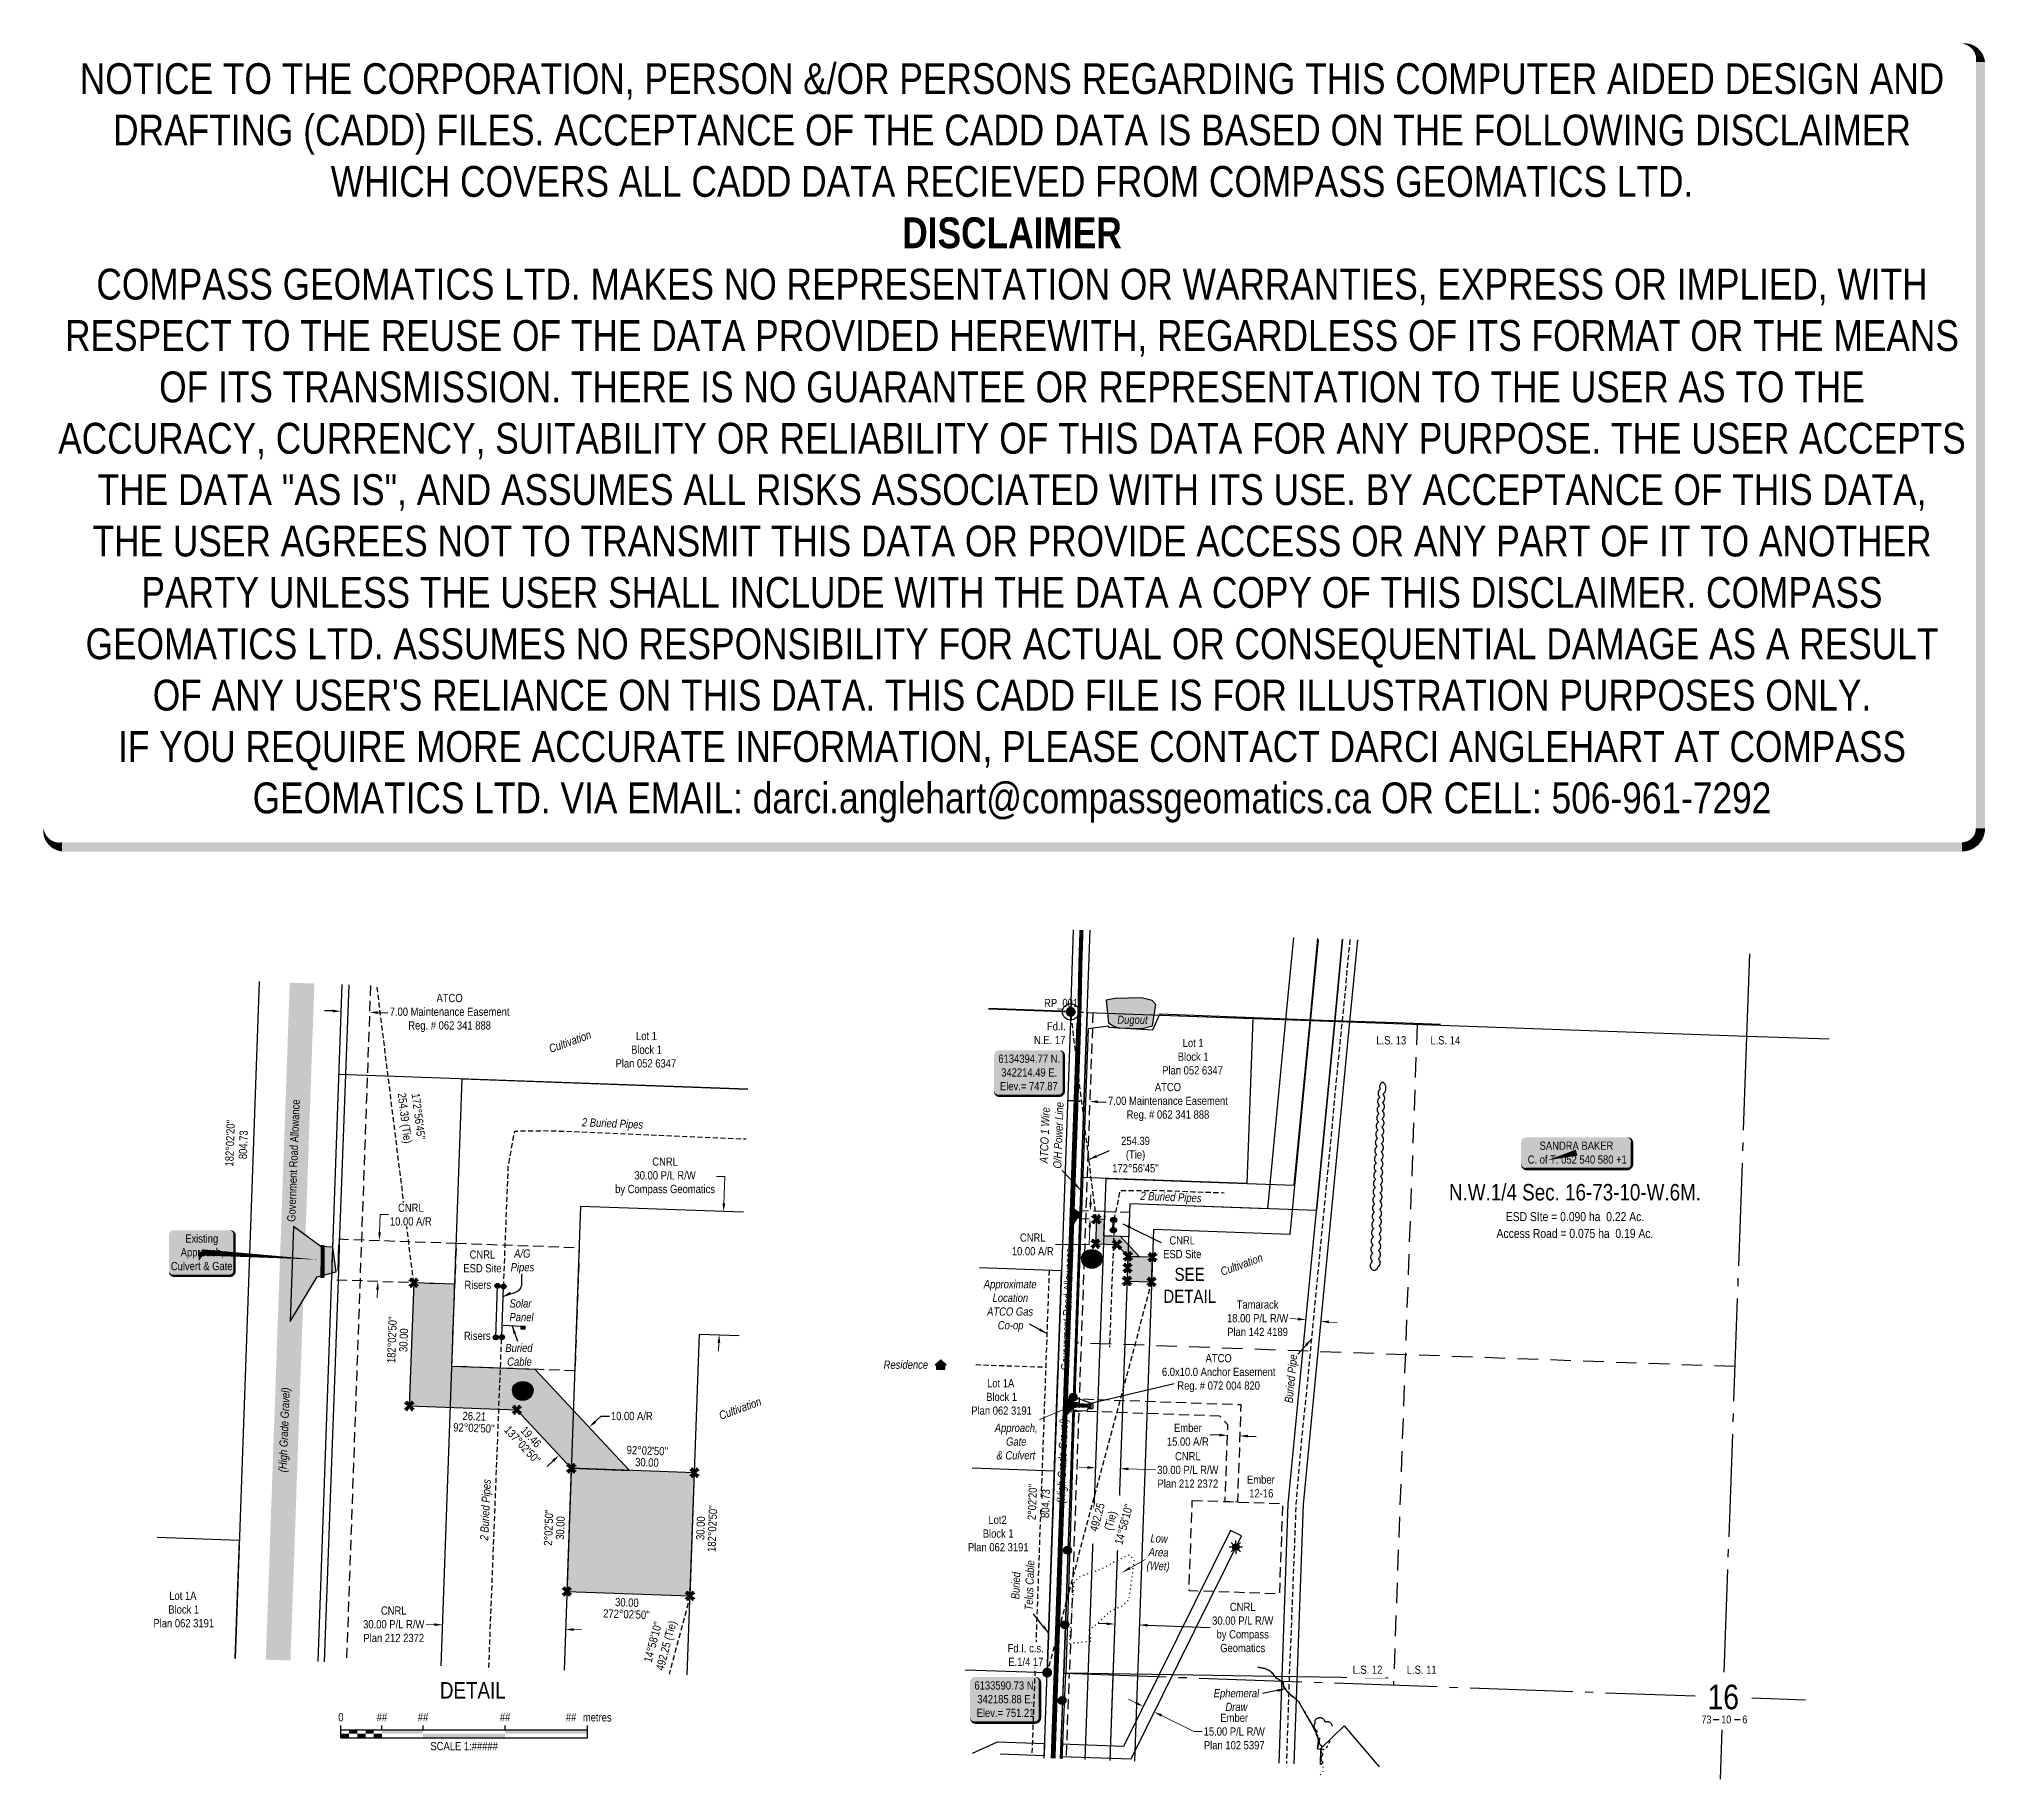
# Model space of a CAD drawing. Extents: x 340959 to 343328, y 6133461 to 6135579.
import ezdxf
from ezdxf.enums import TextEntityAlignment as Align

# ---------------------------------------------------------------- set-up
doc = ezdxf.new("R2010")
doc.units = 0
doc.header["$LTSCALE"] = 5
for name, pattern in [('0', [1, 1, 0]), ('foc-ACCESSROAD', [3.75, 2.5, -1.25]), ('foc-FLOWLINE', [3.75, 2.5, -1.25]), ('foc-LSD', [8, 5, -3]), ('foc-QUARTERLINE', [33, 25, -3, 2, -3]), ('foc-TIELINE', [1.875, 1.25, -0.625]), ('foc-TOPO', [1, 0.2, -0.8]), ('foc-TOPO-ephemeral', [6.25, 3.125, -0.625, 0.625, -0.625, 0.625, -0.625]), ('POWERLINE5', [7.8, 2.4, -0.6, 0.6, -0.6, 0.6, -0.6, 2.4]), ('UG_PIPE', [1.875, 1.25, -0.625])]:
    doc.linetypes.add(name, pattern=pattern)
for name, color, linetype in [('10', 1, 'Continuous'), ('35', 37, 'Continuous'), ('9', 3, 'Continuous'), ('AS-CABLE', 224, 'foc-CABLE'), ('AS-FENCE', 48, 'foc-FENCE'), ('AS-OWNER', 7, 'Continuous'), ('AS-PIPE-AG', 44, 'Continuous'), ('AS-PIPE-UG', 44, 'UG_PIPE'), ('AS-PIPE-UG-T', 44, 'Continuous'), ('AS-POWER', 104, 'foc-POWER'), ('AS-POWER-EXISTING', 72, 'POWERLINE5'), ('AS-POWER-T', 104, 'Continuous'), ('AS-RESIDENCE', 14, 'Continuous'), ('AS-ROADS', 254, 'Continuous'), ('AS-SYMBOL', 7, 'Continuous'), ('AS-TELUS', 224, 'foc-TEL'), ('C-AR', 13, 'foc-ACCESSROAD'), ('C-RW', 13, 'Continuous'), ('C-SYMBOL', 7, 'Continuous'), ('C-WS', 13, 'foc-ACCESSROAD'), ('CG-NOTES', 7, 'Continuous'), ('DETAIL-T', 7, 'Continuous'), ('F-EZE', 190, 'foc-FLOWLINE'), ('F-RW', 190, 'Continuous'), ('F-WS', 190, 'foc-ACCESSROAD'), ('F-WS-S', 190, 'Continuous'), ('L-AREAREQUIRED', 7, 'Continuous'), ('L-BD', 7, 'Continuous'), ('L-DETAIL-T', 3, 'Continuous'), ('L-MON', 1, 'Continuous'), ('L-QSEC', 8, 'foc-QUARTERLINE'), ('L-ROAD-T', 7, 'Continuous'), ('L-SEC', 7, 'Continuous'), ('L-SECLBL', 7, 'Continuous'), ('L-SECQ', 8, 'foc-QUARTERLINE'), ('L-SECTION-LSD', 7, 'foc-LSD'), ('L-TIE', 7, 'foc-TIELINE'), ('L-TITLEDB', 4, 'Continuous'), ('P-CROSSINGS', 250, 'Continuous'), ('P-PROPOSED', 10, 'Continuous'), ('P-PROPOSED-H', 21, 'Continuous'), ('P-TXT', 4, 'Continuous'), ('T-BUSH', 110, '0'), ('T-DRAW', 143, 'foc-TOPO-ephemeral'), ('T-LOW-AREA', 48, 'foc-TOPO'), ('T-WATER', 160, 'Continuous'), ('T-WATER-H', 133, 'Continuous'), ('T-WATER-T', 170, 'Continuous')]:
    doc.layers.add(name, color=color, linetype=linetype)
for name, color, linetype, lineweight in [('AS-GENERAL', 48, 'Continuous', 18), ('C-AR-T', 13, 'Continuous', 9), ('C-RW-T', 13, 'Continuous', 9), ('F-RW-T', 190, 'Continuous', 9), ('T-TEXT', 48, 'Continuous', 18)]:
    doc.layers.add(name, color=color, linetype=linetype, lineweight=lineweight)
doc.layers.add('DISCLAIMER', color=7, linetype='Continuous', plot=False)
doc.styles.add('100L', font='ARIALN.TTF', dxfattribs={"height": 11})
doc.styles.add('175L', font='ARIALN.TTF', dxfattribs={"height": 20})
doc.styles.add('80', font='ARIALN.TTF', dxfattribs={"height": 10})
doc.styles.add('80CG', font='ARIALN.TTF', dxfattribs={"height": 10})
doc.styles.add('80L', font='ARIALN.TTF', dxfattribs={"height": 10})
doc.styles.add('80LS', font='ARIALNI.TTF', dxfattribs={"height": 10})
doc.styles.add('Crossing', font='ARIALN.TTF', dxfattribs={"height": 10})
doc.styles.add('foc-LtypeFont', font='ARIALN.TTF', dxfattribs={"height": 7.35})
doc.styles.add('SIMPLEX', font='ARIALN.TTF')
doc.styles.add('TXT', font='ARIALN.TTF', dxfattribs={"height": 0.2})
doc.linetypes.add('foc-CABLE', pattern='A,2,-1,["C",foc-LtypeFont,S=0.2,R=0,X=-0.625,Y=-0.75],-1.24,8', length=12.24)
doc.linetypes.add('foc-FENCE', pattern='A,10,-1,["X",foc-LtypeFont,S=0.2,R=0,X=-0.625,Y=-0.75],-1.24', length=12.24)
doc.linetypes.add('foc-POWER', pattern='A,6,-1,["P",foc-LtypeFont,S=0.2,R=0,X=-0.625,Y=-0.75],-1.24,4', length=12.24)
doc.linetypes.add('foc-TEL', pattern='A,2,-1,["T",foc-LtypeFont,S=0.2,R=0,X=-0.425,Y=-0.75],-1.24,8', length=12.24)
doc.linetypes.add('foc-TOPO-flowdirection-NOLINE', pattern='A,0,[">",foc-LtypeFont,S=0.3,R=0,X=0,Y=-0.945],-20,[">",foc-LtypeFont,S=0.3,R=0,X=0,Y=-0.945],0', length=20)
doc.dimstyles.new('Compass 5 000', dxfattribs={"dimscale": 5, "dimtxt": 9, "dimasz": 2, "dimexe": 0.2, "dimexo": 0.0625, "dimgap": 0.5, "dimtad": 0, "dimtih": 1, "dimtoh": 1, "dimzin": 0, "dimdsep": 46, "dimtxsty": '80CG', "dimcen": 0.1, "dimse1": 1, "dimse2": 1, "dimclrd": 256, "dimclrt": 256, "dimaunit": 1, "dimadec": 4, "dimazin": 0, "dimtfac": 0.06, "dimtofl": 0, "dimtmove": 0, "dimatfit": 1, "dimfxl": 0.2, "dimtolj": 1, "dimtzin": 0, "dimlwd": -1, "dimarcsym": 0})

msp = doc.modelspace()

# ---------------------------------------------------------------- texts
at = {"layer": '35', "color": 3, "style": '80'}
msp.add_attdef('RP_001', (342182.138, 6134400.524), 'RP', height=9.9978, dxfattribs=at)
at = {"layer": 'AS-CABLE', "insert": (341526.009, 6133990.779), "char_height": 9.9956, "attachment_point": 1, "style": '80L'}
msp.add_mtext_dynamic_manual_height_columns('\\pi0.30256;{\\fArial Narrow|b0|i1|c0|p34;Buried \\P\\pi2.5867;Cable}', width=33.76242, gutter_width=50, heights=[0], dxfattribs=at)
at = {"layer": 'AS-PIPE-AG', "insert": (341532.519, 6134105.677), "char_height": 9.9956, "attachment_point": 1, "style": '80L'}
msp.add_mtext_dynamic_manual_height_columns('\\pi4.5634;{\\fArial Narrow|b0|i1|c0|p34;A/G \\P\\pi0.32928;Pipes}', width=28.72261, gutter_width=50, heights=[0], dxfattribs=at)
at = {"layer": 'AS-PIPE-UG-T', "attachment_point": 1, "style": '80L'}
for s, width, insert, char_height, rotation in [('{\\fArial Narrow|b0|i1|c0|p34;2 Buried Pipes}', 404.89984, (341619.86, 6134265.533), 9.9956, 357.664915), ('\\pi0.38757;{\\fArial Narrow|b0|i1|c0|p34;2 Buried Pipes}', 74.56518, (342299.179, 6134176.004), 9.9978, 357.664915), ('\\pi0.3054;{\\fArial Narrow|b0|i1|c0|p34;Buried Pipe}', 59.03588, (342474.648, 6133919.094), 9.9978, 84.499854), ('{\\fArial Narrow|b0|i1|c0|p34;2 Buried Pipes}', 404.89984, (341495.401, 6133751.909), 9.9956, 87.436729)]:
    msp.add_mtext_dynamic_manual_height_columns(s, width=width, gutter_width=49.989, heights=[0], dxfattribs=dict(at, insert=insert, char_height=char_height, rotation=rotation))
at = {"layer": 'AS-PIPE-UG-T', "insert": (342108.713, 6134068.41), "char_height": 9.9978, "attachment_point": 1, "style": '80L'}
msp.add_mtext_dynamic_manual_height_columns('\\pi0.049989;{\\fArial Narrow|b0|i1|c0|p34;Approximate \\P\\pi10.733;Location\\P\\pi4.0634;ATCO Gas \\P\\pi17.103;Co-op}', width=64.11046, gutter_width=49.989, heights=[0], dxfattribs=at)
at = {"layer": 'AS-POWER', "insert": (341531.38, 6134044.946), "char_height": 9.9956, "attachment_point": 1, "style": '80L'}
msp.add_mtext_dynamic_manual_height_columns('{\\fArial Narrow|b0|i1|c0|p34;Solar\\PPanel}', width=68.55982, gutter_width=50, heights=[0], dxfattribs=at)
at = {"layer": 'AS-POWER-T', "insert": (342176.415, 6134204.381), "char_height": 9.9978, "attachment_point": 1, "rotation": 87.959566, "style": '80L'}
msp.add_mtext_dynamic_manual_height_columns('\\pi6.4265;{\\fArial Narrow|b0|i1|c0|p34;ATCO 1 Wire \\P\\pi0.57511;O/H Power Line}', width=80.65525, gutter_width=49.989, heights=[0], dxfattribs=at)
at = {"layer": 'AS-RESIDENCE', "insert": (341986.813, 6133970.411), "char_height": 9.9978, "attachment_point": 1, "style": '80L'}
msp.add_mtext_dynamic_manual_height_columns('{\\fArial Narrow|b0|i1|c0|p34;Residence}', width=34.11404, gutter_width=49.989, heights=[0], dxfattribs=at)
at = {"layer": 'AS-TELUS', "insert": (342140.908, 6133648.273), "char_height": 9.9978, "attachment_point": 1, "rotation": 87.967148, "style": 'TXT'}
msp.add_mtext_dynamic_manual_height_columns('\\pi32.025;{\\fArial Narrow|b0|i1|c0|p34;Buried \\P\\pi18.907;Telus Cable}', width=97.21368, gutter_width=1, heights=[0], dxfattribs=at)
at = {"layer": 'C-AR-T', "char_height": 9.9978, "attachment_point": 5, "style": '80CG'}
for s, insert in [('\\A1;CNRL\\P10.00 A/R', (342168.356, 6134111.699)), ('\\A1;CNRL\\PESD Site', (341498.506, 6134091.049))]:
    msp.add_mtext(s, dxfattribs=dict(at, insert=insert))
at = {"layer": 'C-SYMBOL', "color": 3, "style": '175L'}
msp.add_text('N.W.1/4 Sec. 16-73-10-W.6M.', height=19.9956, dxfattribs=at).set_placement((342828.354, 6134159.263), align=Align.BOTTOM_CENTER)
at = {"layer": 'DETAIL-T', "color": 3, "insert": (341486.753, 6133569.203), "char_height": 19.9912, "width": 223.75959, "attachment_point": 5, "style": '80CG'}
msp.add_mtext('DETAIL', dxfattribs=at)
at = {"layer": 'F-WS-S', "insert": (342394.62, 6133955.148), "char_height": 9.9978, "attachment_point": 5, "style": '80CG'}
msp.add_mtext('\\A1;ATCO\\P6.0x10.0 Anchor Easement\\PReg. # 072 004 820', dxfattribs=at)
at = {"layer": 'F-WS-S', "insert": (342436.045, 6133830.562), "char_height": 9.9978, "attachment_point": 1, "style": '80L'}
msp.add_mtext_dynamic_manual_height_columns('\\pi-6.8776;Ember\\P\\pi-4.1463;12-16', width=19.22523, gutter_width=49.989, heights=[0], dxfattribs=at)
at = {"layer": 'L-AREAREQUIRED', "color": 5, "style": '100L'}
for s, p in [('Access Road = 0.075 ha  0.19 Ac.', (342828.354, 6134116.335)), ('ESD SIte = 0.090 ha  0.22 Ac.', (342828.354, 6134136.768))]:
    msp.add_text(s, height=10.99758, dxfattribs=at).set_placement(p, align=Align.BOTTOM_CENTER)
at = {"layer": 'L-BD', "style": '80L'}
for s, rotation, p in [("182°02'20''", 87.962, (341191.183, 6134234.942)), ("182°02'50''", 87.9542, (341388.27, 6133995.784)), ('30.00', 87.9542, (341402.507, 6133995.276)), ("92°02'50''", 357.9542, (341488.141, 6133888.419)), ('26.21', 357.9542, (341488.649, 6133902.657)), ("137°02'50''", 312.9542, (341547.15, 6133867.82)), ('19.46', 312.9542, (341557.577, 6133877.528)), ("92°02'50''", 357.9625, (341699.232, 6133860.837)), ('30.00', 357.9625, (341698.726, 6133846.599)), ("2°02'20''", 87.962, (342167.78, 6133798.291)), ("2°02'50''", 87.9624, (341578.974, 6133767.172)), ('30.00', 87.9624, (341593.212, 6133766.665)), ('30.00', 87.9563, (341763.999, 6133766.497)), ("182°02'50''", 87.9563, (341778.236, 6133765.989)), ('30.00', 357.9625, (341674.336, 6133676.095)), ("272°02'50''", 357.9625, (341673.829, 6133661.857))]:
    msp.add_text(s, height=9.9978, rotation=rotation, dxfattribs=at).set_placement(p, align=Align.MIDDLE)
at = {"layer": 'L-BD', "insert": (341425.592, 6134268.109), "char_height": 9.9978, "width": 61.15749, "attachment_point": 2, "rotation": 277.054382, "style": '80L'}
msp.add_mtext("172°56'45''\\P254.39 (Tie) ", dxfattribs=at)
at = {"layer": 'L-DETAIL-T', "insert": (342326.542, 6134083.298), "char_height": 15.99648, "width": 63.62213, "attachment_point": 1, "style": '80CG', "bg_fill": 3, "box_fill_scale": 1, "bg_fill_color": 256, "bg_fill_transparency": 0}
msp.add_mtext('\\pi14.385;SEE\\P\\pi0.76742;DETAIL', dxfattribs=at)
at = {"layer": 'L-ROAD-T', "style": '80L'}
for p in [(341268.449, 6134213.725), (342210.368, 6134033.007)]:
    msp.add_text('Government Road Allowance', height=9.9978, rotation=87.891676, dxfattribs=at).set_placement(p, align=Align.MIDDLE_CENTER)
at = {"layer": 'L-TITLEDB', "char_height": 9.9978, "attachment_point": 1, "style": '80L'}
for s, insert in [('\\pi25.437;Lot 1\\P\\pi19.408;Block 1\\P\\pi0.47964;Plan 052 6347', (341660.007, 6134370.378)), ('\\pi25.437;Lot 1\\P\\pi19.408;Block 1\\P\\pi0.47964;Plan 052 6347', (342325.402, 6134361.888)), ('\\pi20.543;Lot 1A\\P\\pi19.408;Block 1\\P\\pi1.2673;Plan 062 3191', (342092.22, 6133947.861)), ('\\P\\pi26.272;Lot2\\P\\pi19.408;Block 1\\P\\pi1.2673;Plan 062 3191', (342088.07, 6133798.295)), ('\\pi20.543;Lot 1A\\P\\pi19.408;Block 1\\P\\pi1.2673;Plan 062 3191', (341096.708, 6133689.217))]:
    msp.add_mtext_dynamic_manual_height_columns(s, width=73.41264, gutter_width=49.989, heights=[0], dxfattribs=dict(at, insert=insert))
at = {"layer": 'T-TEXT', "style": '80LS'}
for s, rotation, p in [('Cultivation', 20, (341605.09, 6134358.562)), ('(High Grade Gravel)', 87.891676, (341257.03, 6133886.085)), ('Cultivation', 20, (341812.109, 6133912.198))]:
    msp.add_text(s, height=9.9978, rotation=rotation, dxfattribs=at).set_placement(p, align=Align.MIDDLE_CENTER)
at = {"layer": 'T-TEXT', "attachment_point": 1, "style": '80L'}
for s, width, gutter_width, insert, char_height in [('Risers', 22.72123, 50, (341476.617, 6134067.543), 9.9956), ('Risers', 22.72123, 50, (341475.924, 6134005.646), 9.9956), ('\\pi14.498;{\\fArial Narrow|b0|i1|c0|p34;Approach, \\P\\pi28.304;Gate\\P\\pi16.704;& Culvert}', 80.04829, 49.989, (342107.576, 6133893.458), 9.9978)]:
    msp.add_mtext_dynamic_manual_height_columns(s, width=width, gutter_width=gutter_width, heights=[0], dxfattribs=dict(at, insert=insert, char_height=char_height))
at = {"layer": 'T-TEXT', "insert": (342322.295, 6133758.87), "char_height": 9.9978, "width": 24.07151, "attachment_point": 2, "rotation": 357.960646, "style": '80LS'}
msp.add_mtext('Low \\PArea\\P(Wet)', dxfattribs=at)
at = {"layer": 'T-WATER-T', "char_height": 9.9978, "attachment_point": 1, "style": '80L'}
for s, width, gutter_width, insert in [('{\\fArial Narrow|b0|i1|c0|p34;Dugout}', 34.93292, 49.989, (342271.264, 6134390.159)), ('\\pi0.33234;{\\fArial Narrow|b0|i1|c0|p34;Ephemeral \\P\\pi14.596;Draw}', 55.97995, 50, (342388.246, 6133570.709))]:
    msp.add_mtext_dynamic_manual_height_columns(s, width=width, gutter_width=gutter_width, heights=[0], dxfattribs=dict(at, insert=insert))

# ---------------------------------------------------------------- blocks, each defined once
blk = doc.blocks.new('L-SECLBL')
at = {"layer": '9', "color": 7}
for p, q in [((-5.1, -27.8), (-12.3, -27.8)), ((20.7, -27.8), (13.5, -27.8))]:
    blk.add_line(p, q, dxfattribs=at)
at = {"layer": '10', "color": 2, "style": 'SIMPLEX'}
blk.add_attdef('SEC', text='', height=30, dxfattribs=at).set_placement((0, 0), align=Align.MIDDLE)
at = {"layer": '10', "color": 5, "style": '80L'}
blk.add_attdef('TWP', text='', height=9.5, dxfattribs=at).set_placement((-14.4, -27.4), align=Align.MIDDLE_RIGHT)
blk.add_attdef('RGE', text='', height=9.5, dxfattribs=at).set_placement((3.6, -27.4), align=Align.MIDDLE_CENTER)
blk.add_attdef('MER', text='', height=9.5, dxfattribs=at).set_placement((23.2, -27.4), align=Align.MIDDLE_LEFT)
blk = doc.blocks.new('POWERPOLE')
h = blk.add_hatch(color=255)
edge = h.paths.add_edge_path()
edge.add_arc((0, 0), 0.96, 0, 360)
at = {"linetype": 'Continuous'}
for p, q in [((0.68, -0.68), (-0.68, 0.68)), ((-0.68, -0.68), (0.68, 0.68))]:
    blk.add_line(p, q, dxfattribs=at)
blk.add_circle((0, 0), 0.96, dxfattribs=at)
blk = doc.blocks.new('*D434')
at = {"layer": 'F-RW-T', "transparency": 16777216}
for p, q in [((342491, 6134021), (342481.1, 6134021.9)), ((342528.8, 6134017.3), (342538.8, 6134016.4))]:
    blk.add_line(p, q, dxfattribs=at)
for points in [[(342491.2, 6134022.6), (342490.8, 6134019.3), (342501, 6134020)], [(342529, 6134019), (342528.7, 6134015.7), (342518.9, 6134018.3)]]:
    blk.add_solid(points, dxfattribs=at)
at = {"layer": 'F-RW-T', "transparency": 16777216, "insert": (342442, 6134021.9), "char_height": 10, "attachment_point": 5, "style": '80CG'}
blk.add_mtext('\\A1;Tamarack\\P18.00 P/L R/W\\PPlan 142 4189', dxfattribs=at)
blk = doc.blocks.new('*D435')
at = {"layer": 'F-RW-T', "transparency": 16777216}
for p, q in [((342293.8, 6133554), (342284.8, 6133558.5)), ((342325.1, 6133538.5), (342364.5, 6133519)), ((342364.5, 6133519), (342374.5, 6133519))]:
    blk.add_line(p, q, dxfattribs=at)
for points in [[(342294.5, 6133555.5), (342293, 6133552.5), (342302.7, 6133549.6)], [(342325.9, 6133540), (342324.4, 6133537), (342316.2, 6133542.9)]]:
    blk.add_solid(points, dxfattribs=at)
at = {"layer": 'F-RW-T', "transparency": 16777216, "insert": (342413.6, 6133519), "char_height": 10, "attachment_point": 5, "style": '80CG'}
blk.add_mtext('\\A1;Ember\\P15.00 P/L R/W\\PPlan 102 5397', dxfattribs=at)
blk = doc.blocks.new('*U433')
h = blk.add_hatch(color=59)
edge = h.paths.add_edge_path()
edge.add_line((-61.5, -20), (61.5, -20))
edge.add_arc((61.5, -14), 6, 270, 360)
edge.add_line((67.5, -14), (67.5, 12.5))
edge.add_arc((61.5, 12.5), 6, 0, 90)
edge.add_line((61.5, 18.5), (-61.5, 18.5))
edge.add_arc((-61.5, 12.5), 6, 90, 180)
edge.add_line((-67.5, 12.5), (-67.5, -14))
edge.add_arc((-61.5, -14), 6, 180, 270)
at = {"color": 1, "flags": 128}
blk.add_lwpolyline([(-61.5, -20, 3, 3, 0), (61.5, -20, 3, 3, 0.414214), (67.5, -14, 3, 3, 0), (67.5, 12.5, 3, 0, 0.414214), (61.5, 18.5, 0, 0, 0), (-61.5, 18.5, 0, 0, 0.414214), (-67.5, 12.5, 0, 0, 0), (-67.5, -14, 0, 3, 0.414214)], format="xyseb", close=True, dxfattribs=at)
blk.add_lwpolyline([(-35.2, -9.3, 0, 7.5, 0), (0, 0, 0, 0, 0)], format="xyseb", dxfattribs=at)
at = {"color": 1, "style": '80'}
blk.add_attdef('ENTER_TEXT_001', (-36, -5), '', height=10, dxfattribs=at)
blk = doc.blocks.new('*D436')
at = {"layer": 'F-WS-S', "transparency": 16777216}
for p, q in [((342220.8, 6134286.3), (342210.8, 6134286.6)), ((342247.7, 6134285.3), (342257.7, 6134285))]:
    blk.add_line(p, q, dxfattribs=at)
for points in [[(342220.8, 6134287.9), (342220.7, 6134284.6), (342230.7, 6134285.9)], [(342247.8, 6134287), (342247.7, 6134283.7), (342237.7, 6134285.7)]]:
    blk.add_solid(points, dxfattribs=at)
at = {"layer": 'F-WS-S', "transparency": 16777216, "insert": (342332.9, 6134285), "char_height": 10, "attachment_point": 5, "style": '80CG', "bg_fill": 3, "box_fill_scale": 1.1, "bg_fill_color": 256, "bg_fill_true_color": 13158600, "bg_fill_transparency": 0}
blk.add_mtext('\\A1;ATCO\\P7.00 Maintenance Easement\\PReg. # 062 341 888', dxfattribs=at)
blk = doc.blocks.new('GAS')
h = blk.add_hatch(color=255)
h.dxf.hatch_style = 1
edge = h.paths.add_edge_path()
edge.add_arc((0, 0), 0.9, 0, 360)
for p, q in [((-0.81, 0), (-1.62, 0)), ((-0.57, 0.57), (-1.14, 1.14)), ((0, 0.81), (0, 1.62)), ((0.57, 0.57), (1.14, 1.14)), ((1.62, 0), (0.81, 0)), ((-0.57, -0.57), (-1.14, -1.14)), ((0, -0.81), (0, -1.62)), ((1.14, -1.14), (0.57, -0.57))]:
    blk.add_line(p, q)
blk.add_circle((0, 0), 0.8)
blk = doc.blocks.new('*D437')
at = {"layer": 'F-WS-S', "transparency": 16777216}
for p, q in [((342395.4, 6133879.7), (342384.4, 6133880.1)), ((342430.3, 6133878.5), (342440.3, 6133878.1))]:
    blk.add_line(p, q, dxfattribs=at)
for points in [[(342395.4, 6133881.4), (342395.3, 6133878.1), (342405.4, 6133879.4)], [(342430.4, 6133880.2), (342430.3, 6133876.8), (342420.3, 6133878.8)]]:
    blk.add_solid(points, dxfattribs=at)
at = {"layer": 'F-WS-S', "transparency": 16777216, "insert": (342357.1, 6133880.1), "char_height": 10, "attachment_point": 5, "style": '80CG'}
blk.add_mtext('\\A1;Ember\\P15.00 A/R', dxfattribs=at)
blk = doc.blocks.new('*D438')
at = {"layer": 'C-RW-T', "transparency": 16777216}
for p, q in [((342234.9, 6133840.3), (342224.9, 6133840.7)), ((342284.9, 6133838.5), (342317.7, 6133837.3))]:
    blk.add_line(p, q, dxfattribs=at)
for points in [[(342235, 6133842), (342234.8, 6133838.6), (342244.9, 6133839.9)], [(342284.9, 6133840.2), (342284.8, 6133836.9), (342274.9, 6133838.9)]]:
    blk.add_solid(points, dxfattribs=at)
at = {"layer": 'C-RW-T', "transparency": 16777216, "insert": (342357.1, 6133837.3), "char_height": 10, "attachment_point": 5, "style": '80CG'}
blk.add_mtext('\\A1;CNRL\\P30.00 P/L R/W\\PPlan 212 2372', dxfattribs=at)
blk = doc.blocks.new('res_occ')
for points in [[(0.1, 0.89), (-1.26, -0.37), (1.46, -0.37)], [(-0.9, -1.43), (1.1, -1.43), (1.1, -0.37), (-0.9, -0.37)]]:
    blk.add_hatch(color=14).paths.add_polyline_path(points)
at = {"color": 14}
for points in [[(0.1, 0.89), (-1.26, -0.37), (1.46, -0.37)], [(-0.9, -1.43), (1.1, -1.43), (1.1, -0.37), (-0.9, -0.37)]]:
    blk.add_lwpolyline(points, close=True, dxfattribs=at)
blk = doc.blocks.new('fdia')
at = {"color": 255, "const_width": 1}
blk.add_lwpolyline([(-0.5, 0, 1), (0.5, 0, 1)], format="xyb", close=True, dxfattribs=at)
blk = doc.blocks.new('Fdiaa')
blk.add_blockref('fdia', (0, 0))
blk = doc.blocks.new('fdib')
at = {"color": 1, "const_width": 1.6}
blk.add_lwpolyline([(-0.4, 0, 1), (0.4, 0, 1)], format="xyb", close=True, dxfattribs=at)
at = {"color": 1}
blk.add_circle((0, 0), 0.8, dxfattribs=at)
blk = doc.blocks.new('Fdibb')
blk.add_blockref('fdib', (0, 0))
blk = doc.blocks.new('fdicc')
for name in ['Fdibb', 'Fdiaa']:
    blk.add_blockref(name, (0, 0))
blk = doc.blocks.new('FDI')
blk.add_blockref('fdicc', (0, 0))
blk = doc.blocks.new('*U441')
h = blk.add_hatch(color=254)
edge = h.paths.add_edge_path()
edge.add_line((-36.5, -28.5), (36.5, -28.5))
edge.add_arc((36.5, -22.5), 6, 270, 360)
edge.add_line((42.5, -22.5), (42.5, 21))
edge.add_arc((36.5, 21), 6, 0, 90)
edge.add_line((36.5, 27), (-36.5, 27))
edge.add_arc((-36.5, 21), 6, 90, 180)
edge.add_line((-42.5, 21), (-42.5, -22.5))
edge.add_arc((-36.5, -22.5), 6, 180, 270)
at = {"color": 1, "flags": 128}
blk.add_lwpolyline([(-36.5, -28.5, 3, 3, 0), (36.5, -28.5, 3, 3, 0.414214), (42.5, -22.5, 3, 3, 0), (42.5, 21, 3, 0, 0.414214), (36.5, 27, 0, 0, 0), (-36.5, 27, 0, 0, 0.414214), (-42.5, 21, 0, 0, 0), (-42.5, -22.5, 0, 3, 0.414214)], format="xyseb", close=True, dxfattribs=at)
blk.add_lwpolyline([(-33.1, -17.4, 0, 10, 0), (0, 0, 5, 5, 0)], format="xyseb", dxfattribs=at)
at = {"color": 1, "style": '80'}
blk.add_attdef('ENTER_TEXT_001', (-36, -5), '', height=10, dxfattribs=at)
blk = doc.blocks.new('RISER')
h = blk.add_hatch(color=255)
h.dxf.hatch_style = 1
edge = h.paths.add_edge_path()
edge.add_arc((0, 0), 0.7, 0, 360)
blk.add_hatch(color=48).paths.add_polyline_path([(0.58, -0.15), (-0.58, -0.15, 0.774597)])
at = {"color": 48}
blk.add_line((-0.58, -0.15), (0.58, -0.15), dxfattribs=at)
blk.add_circle((0, 0), 0.6, dxfattribs=at)
blk = doc.blocks.new('*U456')
h = blk.add_hatch(color=255)
edge = h.paths.add_edge_path()
edge.add_line((-34, -28.5), (34, -28.5))
edge.add_arc((34, -22.5), 6, 270, 360)
edge.add_line((40, -22.5), (40, 21))
edge.add_arc((34, 21), 6, 0, 90)
edge.add_line((34, 27), (-34, 27))
edge.add_arc((-34, 21), 6, 90, 180)
edge.add_line((-40, 21), (-40, -22.5))
edge.add_arc((-34, -22.5), 6, 180, 270)
at = {"color": 1, "flags": 128}
blk.add_lwpolyline([(-34, -28.5, 3, 3, 0), (34, -28.5, 3, 3, 0.414214), (40, -22.5, 3, 3, 0), (40, 21, 3, 0, 0.414214), (34, 27, 0, 0, 0), (-34, 27, 0, 0, 0.414214), (-40, 21, 0, 0, 0), (-40, -22.5, 0, 3, 0.414214)], format="xyseb", close=True, dxfattribs=at)
for points in [[(-3.7, -10.3, 0, 7.5, 0), (0, 0, 0, 0, 0)], [(142.2, -8.8, 0, 7.5, 0), (0, 0, 0, 0, 0)]]:
    blk.add_lwpolyline(points, format="xyseb", dxfattribs=at)
at = {"color": 1, "style": '80'}
blk.add_attdef('ENTER_TEXT_001', (-26.8, -4.9), '', height=10, dxfattribs=at)
blk = doc.blocks.new('*D460')
at = {"layer": 'C-AR-T', "transparency": 16777216}
for p, q in [((341373.3, 6134126.6), (341374.1, 6134148)), ((341374.1, 6134148), (341384.1, 6134148)), ((341370.8, 6134056.6), (341370.4, 6134046.6))]:
    blk.add_line(p, q, dxfattribs=at)
for points in [[(341371.6, 6134126.6), (341375, 6134126.5), (341372.9, 6134116.6)], [(341369.1, 6134056.7), (341372.5, 6134056.6), (341371.1, 6134066.6)]]:
    blk.add_solid(points, dxfattribs=at)
at = {"layer": 'C-AR-T', "transparency": 16777216, "insert": (341411.3, 6134148), "char_height": 10, "attachment_point": 5, "style": '80CG', "bg_fill": 3, "box_fill_scale": 1.1, "bg_fill_color": 256, "bg_fill_true_color": 13158600, "bg_fill_transparency": 0}
blk.add_mtext('\\A1;CNRL\\P10.00 A/R', dxfattribs=at)
blk = doc.blocks.new('*D462')
at = {"layer": 'C-RW-T', "transparency": 16777216}
for p, q in [((341783.5, 6134194.3), (341793.5, 6134194.3)), ((341793.5, 6134194.3), (341792.7, 6134171.7)), ((341792.4, 6134161.7), (341792.7, 6134171.7)), ((341786.3, 6133991.9), (341786, 6133981.9))]:
    blk.add_line(p, q, dxfattribs=at)
blk.add_solid([(341784.7, 6133991.9), (341788, 6133991.8), (341786.7, 6134001.9)], dxfattribs=at)
at = {"layer": 'C-RW-T', "transparency": 16777216, "insert": (341720.8, 6134194.3), "char_height": 10, "attachment_point": 5, "style": '80CG', "bg_fill": 3, "box_fill_scale": 1.1, "bg_fill_color": 256, "bg_fill_true_color": 13158600, "bg_fill_transparency": 0}
blk.add_mtext('\\A1;CNRL\\P30.00 P/L R/W\\Pby Compass Geomatics', dxfattribs=at)
at = {"layer": 'C-RW-T', "transparency": 16777216}
blk.add_solid([(341790.7, 6134161.8), (341794.1, 6134161.7), (341792, 6134151.7)], dxfattribs=at)
blk = doc.blocks.new('*U316')
at = {"color": 0}
for p, q in [((-150, 0), (-150, 15)), ((-150, 10), (150.2, 10)), ((-150, 0), (150.2, 0)), ((-100, 10), (-100, 15)), ((-50, 10), (-50, 15)), ((50, 10), (50, 15)), ((150.2, 0), (150.2, 15))]:
    blk.add_line(p, q, dxfattribs=at)
for points in [[(-150, 5), (-140, 5), (-150, 0), (-140, 0)], [(-140, 10), (-130, 10), (-140, 5), (-130, 5)], [(-130, 5), (-120, 5), (-130, 0), (-120, 0)], [(-120, 10), (-110, 10), (-120, 5), (-110, 5)], [(-110, 5), (-100, 5), (-110, 0), (-100, 0)], [(-100, 10), (-50, 10), (-100, 5), (-50, 5)], [(-50, 5), (50, 5), (-50, 0), (50, 0)], [(50, 10), (150.2, 10), (50, 5), (150.2, 5)]]:
    blk.add_solid(points, dxfattribs=at)
at = {"color": 0, "style": '80'}
blk.add_text('metres', height=10, dxfattribs=at).set_placement((162.2, 20), align=Align.CENTER)
at = {"color": 0, "char_height": 10, "style": '80'}
for s, insert, attachment_point in [('0', (-150, 30.2), 2), ('##', (-100, 30.2), 2), ('##', (-50, 30.2), 2), ('##', (50, 30.2), 2), ('##', (136.7, 30.2), 3), ('SCALE 1:#####', (0.1, -5), 2)]:
    blk.add_mtext(s, dxfattribs=dict(at, insert=insert, attachment_point=attachment_point))
blk = doc.blocks.new('TEMP')
h = blk.add_hatch(color=255)
h.dxf.hatch_style = 1
h.paths.add_polyline_path([(0, 0.25), (-0.67, 1.15), (-0.67, 0.67), (-1.15, 0.67), (-0.25, 0), (-1.15, -0.67), (-0.67, -0.67), (-0.67, -1.15), (0, -0.25), (0.67, -1.15), (0.67, -0.67), (1.15, -0.67), (0.25, 0), (1.15, 0.67), (0.67, 0.67), (0.67, 1.15)])
h.paths.add_polyline_path([(0.57, 0.85), (0.57, 0.57), (0.85, 0.57), (0.08, 0), (0.85, -0.57), (0.57, -0.57), (0.57, -0.85), (0, -0.08), (-0.57, -0.85), (-0.57, -0.57), (-0.85, -0.57), (-0.08, 0), (-0.85, 0.57), (-0.57, 0.57), (-0.57, 0.85), (0, 0.08)], flags=16)
h = blk.add_hatch(color=1)
h.dxf.hatch_style = 1
h.paths.add_polyline_path([(0, 0.08), (-0.57, 0.85), (-0.57, 0.57), (-0.85, 0.57), (-0.08, 0), (-0.85, -0.57), (-0.57, -0.57), (-0.57, -0.85), (0, -0.08), (0.57, -0.85), (0.57, -0.57), (0.85, -0.57), (0.08, 0), (0.85, 0.57), (0.57, 0.57), (0.57, 0.85)])
at = {"color": 1}
for p, q in [((-0.08, 0), (0.08, 0)), ((0, 0.08), (0, -0.08))]:
    blk.add_line(p, q, dxfattribs=at)
at = {"color": 255, "flags": 128}
blk.add_lwpolyline([(-0.25, 0), (-1.15, 0.67), (-0.67, 0.67), (-0.67, 1.15), (0, 0.25), (0.67, 1.15), (0.67, 0.67), (1.15, 0.67), (0.25, 0), (1.15, -0.67), (0.67, -0.67), (0.67, -1.15), (0, -0.25), (-0.67, -1.15), (-0.67, -0.67), (-1.15, -0.67)], close=True, dxfattribs=at)
at = {"color": 1, "flags": 128}
blk.add_lwpolyline([(-0.08, 0), (-0.85, 0.57), (-0.57, 0.57), (-0.57, 0.85), (0, 0.08), (0.57, 0.85), (0.57, 0.57), (0.85, 0.57), (0.08, 0), (0.85, -0.57), (0.57, -0.57), (0.57, -0.85), (0, -0.08), (-0.57, -0.85), (-0.57, -0.57), (-0.85, -0.57)], close=True, dxfattribs=at)
blk = doc.blocks.new('*D463')
at = {"layer": 'C-RW', "transparency": 16777216}
for p, q in [((342258.1, 6133650.1), (342248.1, 6133650.5)), ((342308.1, 6133648.3), (342384.4, 6133645.6))]:
    blk.add_line(p, q, dxfattribs=at)
for points in [[(342258.2, 6133651.8), (342258.1, 6133648.5), (342268.1, 6133649.8)], [(342308.1, 6133650), (342308, 6133646.7), (342298.1, 6133648.7)]]:
    blk.add_solid(points, dxfattribs=at)
at = {"layer": 'C-RW', "transparency": 16777216, "insert": (342423.9, 6133645.6), "char_height": 10, "attachment_point": 5, "style": '80CG'}
blk.add_mtext('\\A1;CNRL\\P30.00 P/L R/W\\Pby Compass \\PGeomatics', dxfattribs=at)
blk = doc.blocks.new('xing2')
h = blk.add_hatch(color=50)
h.dxf.hatch_style = 1
edge = h.paths.add_edge_path()
edge.add_ellipse((0, 0), major_axis=(-12.5, 0), ratio=0.816297, start_angle=0, end_angle=360)
h = blk.add_hatch(color=250)
h.dxf.hatch_style = 1
edge = h.paths.add_edge_path()
edge.add_ellipse((0, -2), major_axis=(-12.5, 0), ratio=0.816297, start_angle=0, end_angle=180)
edge.add_line((12.5, -2), (12.5, 0))
edge.add_ellipse((0, 0), major_axis=(-12.5, 0), ratio=0.816297, start_angle=0, end_angle=180, ccw=False)
edge.add_line((-12.5, 0), (-12.5, -2))
at = {"color": 250}
blk.add_ellipse((0, 0), major_axis=(-12.5, 0), ratio=0.816297, dxfattribs=at)
blk.add_ellipse((0, -2), major_axis=(-12.5, 0), ratio=0.816297, start_param=0, end_param=3.141593, dxfattribs=at)
at = {"color": 250, "style": 'Crossing'}
blk.add_attdef('CROSSING', text='', height=9, dxfattribs=at).set_placement((0.1, 0), align=Align.MIDDLE_CENTER)
at = {"color": 250, "style": 'Crossing', "flags": 1}
for tag, p in [('DESCRIPTION', (0.1, -25.8)), ('OWNER', (0.1, -12.5)), ('LOCATION', (0.1, -39.3)), ('DWG_REF', (0.1, -52.8))]:
    blk.add_attdef(tag, text='', height=9, dxfattribs=at).set_placement(p, align=Align.MIDDLE_CENTER)
blk = doc.blocks.new('*D464')
at = {"layer": 'C-RW-T', "transparency": 16777216}
for p, q in [((341439.9, 6133649.1), (341429.9, 6133649.5)), ((341609.6, 6133643.1), (341619.6, 6133642.7))]:
    blk.add_line(p, q, dxfattribs=at)
for points in [[(341440, 6133650.8), (341439.9, 6133647.5), (341449.9, 6133648.8)], [(341609.7, 6133644.7), (341609.6, 6133641.4), (341599.6, 6133643.4)]]:
    blk.add_solid(points, dxfattribs=at)
at = {"layer": 'C-RW-T', "transparency": 16777216, "insert": (341390.5, 6133649.5), "char_height": 10, "attachment_point": 5, "style": '80CG'}
blk.add_mtext('\\A1;CNRL\\P30.00 P/L R/W\\PPlan 212 2372', dxfattribs=at)
blk = doc.blocks.new('*D465')
at = {"layer": 'P-TXT', "transparency": 16777216}
for p, q in [((341635.7, 6133896.1), (341643, 6133902.9)), ((341643, 6133902.9), (341653, 6133902.9)), ((341584.5, 6133848.4), (341577.2, 6133841.6))]:
    blk.add_line(p, q, dxfattribs=at)
for points in [[(341634.6, 6133897.3), (341636.9, 6133894.9), (341628.4, 6133889.3)], [(341583.4, 6133849.6), (341585.6, 6133847.2), (341591.8, 6133855.2)]]:
    blk.add_solid(points, dxfattribs=at)
at = {"layer": 'P-TXT', "transparency": 16777216, "insert": (341680.3, 6133902.9), "char_height": 10, "attachment_point": 5, "style": '80CG'}
blk.add_mtext('\\A1;10.00 A/R', dxfattribs=at)
blk = doc.blocks.new('Disclaimer_Legal')
at = {"layer": 'DISCLAIMER', "color": 254, "flags": 128}
blk.add_lwpolyline([(-3612.9, -1104.6, 37.5, 37.5, 0), (4096.1, -1104.6, 37.5, 37.5, 0.414214), (4171.1, -1029.6, 37.5, 37.5, 0), (4171.1, 2078.7, 37.5, 0, 0.414214), (4096.1, 2153.7, 0, 0, 0), (-3612.9, 2153.7, 0, 0, 0.414214), (-3687.9, 2078.7, 0, 0, 0), (-3687.9, -1029.6, 0, 37.5, 0.414214)], format="xyseb", close=True, dxfattribs=at)
at = {"layer": 'DISCLAIMER', "color": 254, "insert": (241.6, 533.9), "char_height": 125, "width": 7717.568, "attachment_point": 5, "style": '80'}
blk.add_mtext('NOTICE TO THE CORPORATION, PERSON &/OR PERSONS REGARDING THIS COMPUTER AIDED DESIGN AND DRAFTING (CADD) FILES. ACCEPTANCE OF THE CADD DATA IS BASED ON THE FOLLOWING DISCLAIMER WHICH COVERS ALL CADD DATA RECIEVED FROM COMPASS GEOMATICS LTD.\\P{\\fArial Narrow|b1|i0|c0|p34;DISCLAIMER}\\PCOMPASS GEOMATICS LTD. MAKES NO REPRESENTATION OR WARRANTIES, EXPRESS OR IMPLIED, WITH RESPECT TO THE REUSE OF THE DATA PROVIDED HEREWITH, REGARDLESS OF ITS FORMAT OR THE MEANS OF ITS TRANSMISSION. THERE IS NO GUARANTEE OR REPRESENTATION TO THE USER AS TO THE ACCURACY, CURRENCY, SUITABILITY OR RELIABILITY OF THIS DATA FOR ANY PURPOSE. THE USER ACCEPTS THE DATA "AS IS", AND ASSUMES ALL RISKS ASSOCIATED WITH ITS USE. BY ACCEPTANCE OF THIS DATA, THE USER AGREES NOT TO TRANSMIT THIS DATA OR PROVIDE ACCESS OR ANY PART OF IT TO ANOTHER PARTY UNLESS THE USER SHALL INCLUDE WITH THE DATA A COPY OF THIS DISCLAIMER. COMPASS GEOMATICS LTD. ASSUMES NO RESPONSIBILITY FOR ACTUAL OR CONSEQUENTIAL DAMAGE AS A RESULT OF ANY USER\'S RELIANCE ON THIS DATA. THIS CADD FILE IS FOR ILLUSTRATION PURPOSES ONLY.\\PIF YOU REQUIRE MORE ACCURATE INFORMATION, PLEASE CONTACT DARCI ANGLEHART AT COMPASS GEOMATICS LTD. VIA EMAIL: darci.anglehart@compassgeomatics.ca OR CELL: 506-961-7292', dxfattribs=at)
blk = doc.blocks.new('*D470')
at = {"layer": 'F-WS-S', "transparency": 16777216}
for p, q in [((341316.2, 6134395.8), (341306.2, 6134396.1)), ((341371.1, 6134393.8), (341383.4, 6134393.4))]:
    blk.add_line(p, q, dxfattribs=at)
for points in [[(341316.2, 6134397.5), (341316.1, 6134394.1), (341326.1, 6134395.4)], [(341371.1, 6134395.5), (341371, 6134392.2), (341361.1, 6134394.2)]]:
    blk.add_solid(points, dxfattribs=at)
at = {"layer": 'F-WS-S', "transparency": 16777216, "insert": (341458.5, 6134393.4), "char_height": 10, "attachment_point": 5, "style": '80CG'}
blk.add_mtext('\\A1;ATCO\\P7.00 Maintenance Easement\\PReg. # 062 341 888', dxfattribs=at)

# ---------------------------------------------------------------- dimensions: what is measured, and where the dimension line sits
at = {"layer": 'C-RW'}
dim = msp.add_linear_dim(base=(342298.087, 6133648.701), p1=(342266.779, 6133612.426), p2=(342296.753, 6133611.355), angle=357.9542, text='CNRL\\P30.00 P/L R/W\\Pby Compass \\PGeomatics', dimstyle='Compass 5 000', dxfattribs=at)
dim.commit()
dim.dimension.update_dxf_attribs({"geometry": '*D463', "text_midpoint": (342423.885, 6133645.617), "dimtype": 161})
at = {"layer": 'C-RW-T'}
for base, p1, p2, angle, picture, middle in [((342274.868, 6133838.876), (342249.234, 6133961.447), (342279.208, 6133960.376), 357.9542, '*D438', (342357.133, 6133837.348)), ((341449.922, 6133648.778), (341599.728, 6133645.868), (341450.009, 6133651.224), 177.951149, '*D464', (341390.463, 6133649.493))]:
    dim = msp.add_linear_dim(base=base, p1=p1, p2=p2, angle=angle, text='CNRL\\P30.00 P/L R/W\\PPlan 212 2372', dimstyle='Compass 5 000', dxfattribs=at)
    dim.commit()
    dim.dimension.update_dxf_attribs({"geometry": picture, "text_midpoint": middle, "dimtype": 161})
at = {"layer": 'F-RW-T'}
for base, p1, p2, angle, text, picture, middle in [((342518.874, 6134018.287), (342492.429, 6133931.38), (342510.343, 6133929.656), 354.501804, 'Tamarack\\P18.00 P/L R/W\\PPlan 142 4189', '*D434', (342441.967, 6134021.927)), ((342316.166, 6133542.914), (342354.959, 6133655.009), (342368.401, 6133648.35), 333.645236, 'Ember\\P15.00 P/L R/W\\PPlan 102 5397', '*D435', (342413.622, 6133518.95))]:
    dim = msp.add_linear_dim(base=base, p1=p1, p2=p2, angle=angle, text=text, dimstyle='Compass 5 000', dxfattribs=at)
    dim.commit()
    dim.dimension.update_dxf_attribs({"geometry": picture, "text_midpoint": middle, "dimtype": 161})
at = {"layer": 'F-WS-S'}
for base, p1, p2, angle, text, picture, middle in [((341361.062, 6134394.195), (341326.147, 6134395.379), (341361.06, 6134394.137), 357.962046, 'ATCO\\P7.00 Maintenance Easement\\PReg. # 062 341 888', '*D470', (341458.499, 6134393.401)), ((342420.347, 6133878.84), (342404.555, 6133856.712), (342419.542, 6133856.18), 357.964846, 'Ember\\P15.00 A/R', '*D437', (342357.127, 6133880.117))]:
    dim = msp.add_linear_dim(base=base, p1=p1, p2=p2, angle=angle, text=text, dimstyle='Compass 5 000', dxfattribs=at)
    dim.commit()
    dim.dimension.update_dxf_attribs({"geometry": picture, "text_midpoint": middle, "dimtype": 161})
at = {"layer": 'P-TXT'}
dim = msp.add_linear_dim(base=(341591.819, 6133855.235), p1=(341580.594, 6133940.652), p2=(341544.007, 6133906.588), angle=222.9542, text='10.00 A/R', dimstyle='Compass 5 000', dxfattribs=at)
dim.commit()
dim.dimension.update_dxf_attribs({"geometry": '*D465', "text_midpoint": (341680.325, 6133902.926), "dimtype": 161})

# ---------------------------------------------------------------- hatches: boundary and pattern name
at = {"layer": 'AS-POWER'}
h = msp.add_hatch(color=256, dxfattribs=at)
h.dxf.hatch_style = 1
h.paths.add_polyline_path([(341545.62, 6134012.352), (341550.074, 6134012.352), (341550.074, 6134008.791), (341545.62, 6134008.791)])
at = {"layer": 'AS-ROADS'}
h = msp.add_hatch(color=256, dxfattribs=at)
h.dxf.hatch_style = 1
h.paths.add_polyline_path([(342215.641, 6134132.936), (342222.194, 6134143.778), (342226.876, 6134145.016), (342226.002, 6134151.021), (342223.154, 6134151.154), (342216.458, 6134156.082)])
h = msp.add_hatch(color=256, dxfattribs=at)
h.dxf.hatch_style = 1
h.paths.add_polyline_path([(341264.363, 6134017.936), (341297.128, 6134072.145), (341320.538, 6134078.335), (341316.168, 6134108.36), (341301.928, 6134109.025), (341268.45, 6134133.663)])
h = msp.add_hatch(color=256, dxfattribs=at)
h.dxf.hatch_style = 1
h.paths.add_polyline_path([(342208.334, 6133926.037), (342215.089, 6133920.931), (342218.045, 6133919.557), (342221.271, 6133918.498), (342221.441, 6133913.884), (342216.2, 6133912.117), (342207.489, 6133902.108)])
at = {"layer": 'P-PROPOSED-H'}
h = msp.add_hatch(color=256, dxfattribs=at)
h.dxf.hatch_style = 1
h.paths.add_polyline_path([(342255.719, 6134142.003), (342245.727, 6134142.36), (342244.657, 6134112.388), (342270.84, 6134111.451), (342284.097, 6134097.212), (342298.225, 6134096.709), (342275.335, 6134121.294), (342255.005, 6134122.021)])
h = msp.add_hatch(color=256, dxfattribs=at)
h.dxf.hatch_style = 1
h.paths.add_polyline_path([(342283.027, 6134067.237), (342313.002, 6134066.171), (342314.071, 6134096.145), (342284.097, 6134097.212)])
h = msp.add_hatch(color=256, dxfattribs=at)
h.dxf.hatch_style = 1
h.paths.add_polyline_path([(341464.752, 6134063.272), (341414.795, 6134065.056), (341409.442, 6133915.193), (341540.357, 6133910.51), (341606.642, 6133839.313), (341677.283, 6133836.8), (341562.835, 6133959.726), (341461.183, 6133963.358)])
h = msp.add_hatch(color=256, dxfattribs=at)
h.dxf.hatch_style = 1
h.paths.add_polyline_path([(341601.294, 6133689.441), (341751.166, 6133684.109), (341756.515, 6133833.981), (341606.642, 6133839.313)])
at = {"layer": 'T-WATER-H'}
h = msp.add_hatch(color=256, dxfattribs=at)
h.dxf.hatch_style = 1
h.paths.add_polyline_path([(342300.785, 6134411.758), (342268.093, 6134411.001), (342257.881, 6134408.864), (342260.426, 6134381.567), (342266.357, 6134377.851), (342272.016, 6134375.406), (342301.478, 6134374.28), (342313.923, 6134377.834), (342318.087, 6134403.725), (342313.704, 6134408.608)])

# ---------------------------------------------------------------- linework, layer by layer
at = {"flags": 128}
msp.add_lwpolyline([(343037.751, 6134365.343), (343137.665, 6134361.771)], dxfattribs=at)
at = {"layer": '35', "color": 3}
msp.add_circle((342214.492, 6134394.771), 9.998, dxfattribs=at)
at = {"layer": 'AS-CABLE', "flags": 128}
msp.add_lwpolyline([(341523.678, 6134013.382), (341545.983, 6134012.217)], dxfattribs=at)
at = {"layer": 'AS-FENCE', "flags": 128}
for points in [[(341335.755, 6134427.709), (341323.878, 6134111.52), (341323.093, 6134079.285), (341305.916, 6133603.96)], [(342214.142, 6134395.315), (342114.595, 6134398.838)], [(342204.339, 6133485.954), (342208.411, 6133590.539)], [(342208.411, 6133590.539), (342338.809, 6133588.246), (342461.419, 6133586.262), (342600.849, 6133584.434)], [(342518.437, 6133478.72), (342518.998, 6133498.197), (342547.582, 6133525.959), (342590.174, 6133476.138)]]:
    msp.add_lwpolyline(points, dxfattribs=at)
for points, const_width in [([(342227.544, 6134151.653), (342227.387, 6134145.206)], 0.5), ([(341323.878, 6134111.52), (341323.093, 6134079.285)], 2.499), ([(342241.362, 6133917.705), (342241.147, 6133911.776)], 0.5)]:
    msp.add_lwpolyline(points, dxfattribs=dict(at, const_width=const_width))
at = {"layer": 'AS-GENERAL', "flags": 128}
for points, const_width in [([(342223.589, 6134151.542), (342223.509, 6134143.521)], 1), ([(341304.103, 6134110.965), (341303.703, 6134070.86)], 4.999), ([(342215.146, 6133907.079), (342215.798, 6133926.214)], 1)]:
    msp.add_lwpolyline(points, dxfattribs=dict(at, const_width=const_width))
at = {"layer": 'AS-PIPE-AG', "flags": 128}
for points in [[(342265.705, 6134129.1), (342266.088, 6134141.633)], [(342267.21, 6134129.114), (342267.607, 6134141.462)], [(341514.683, 6133998.755), (341516.713, 6134061.305)], [(341522.208, 6133998.825), (341524.178, 6134060.555)]]:
    msp.add_lwpolyline(points, dxfattribs=at)
at = {"layer": 'AS-PIPE-UG', "flags": 128}
for points in [[(342554.436, 6134482.661), (342552.015, 6134459.37), (342548.912, 6134422.946), (342544.912, 6134383.152), (342541.658, 6134351.474), (342536.235, 6134296.807), (342531.629, 6134245.678), (342522.535, 6134152.242), (342512.945, 6134053.485), (342502.014, 6133938.53), (342494.903, 6133869.769), (342488.754, 6133796.343), (342484.643, 6133689.979), (342480.521, 6133586.8), (342478.424, 6133520.568), (342477.102, 6133480.207)], [(341524.193, 6134060.565), (341529.933, 6134206.09), (341537.743, 6134249.705), (341573.168, 6134250.18), (341607.483, 6134249.275), (341795.053, 6134241.1), (341819.526, 6134240.102)], [(342267.607, 6134141.462), (342274.937, 6134177.473), (342321.779, 6134177.569), (342363.297, 6134175.876), (342401.515, 6134174.622)], [(342267.21, 6134129.114), (342267.096, 6134128.047), (342261.617, 6133986.696)], [(342188.292, 6134080.189), (342167.339, 6133491.355)], [(341506.263, 6133596.823), (341521.638, 6133993.49), (341522.028, 6133998.795)], [(342099.175, 6133965.489), (342184.103, 6133962.464)]]:
    msp.add_lwpolyline(points, dxfattribs=at)
at = {"layer": 'AS-POWER', "flags": 128}
msp.add_lwpolyline([(342202.331, 6133486.026), (342205.981, 6133590.014), (342234.591, 6134394.042)], dxfattribs=at)
at = {"layer": 'AS-POWER'}
msp.add_lwpolyline([(341545.62, 6134012.352), (341550.074, 6134012.352), (341550.074, 6134008.791), (341545.62, 6134008.791)], close=True, dxfattribs=at)
at = {"layer": 'AS-ROADS', "flags": 128}
msp.add_lwpolyline([(342227.618, 6134494.344, 4.999, 4.999, 0), (342226.315, 6134454.471, 4.999, 4.999, 0), (342225.305, 6134400.023, 4.999, 4.999, 0), (342224.405, 6134381.103, 0, 0, 0)], format="xyseb", dxfattribs=at)
for points, const_width in [([(341278.906, 6134429.732), (341249.814, 6133605.958)], 29.993), ([(342224.405, 6134381.103), (342202.008, 6133746.903), (342193.317, 6133491.502), (342193.148, 6133486.353)], 5.999), ([(342240.169, 6133915.148), (342220.435, 6133916.157)], 4.999)]:
    msp.add_lwpolyline(points, dxfattribs=dict(at, const_width=const_width))
for points in [[(342215.641, 6134132.936), (342222.194, 6134143.778), (342226.876, 6134145.016), (342226.002, 6134151.021), (342223.154, 6134151.154), (342216.458, 6134156.082)], [(341264.363, 6134017.936), (341297.128, 6134072.145), (341320.538, 6134078.335), (341316.168, 6134108.36), (341301.928, 6134109.025), (341268.45, 6134133.663)], [(342208.334, 6133926.037), (342215.089, 6133920.931), (342218.045, 6133919.557), (342221.271, 6133918.498), (342221.441, 6133913.884), (342216.2, 6133912.117), (342207.489, 6133902.108)]]:
    msp.add_lwpolyline(points, close=True, dxfattribs=at)
at = {"layer": 'AS-TELUS', "flags": 128}
msp.add_lwpolyline([(342182.169, 6133486.743), (342198.97, 6133958.427)], dxfattribs=at)
at = {"layer": 'C-AR', "flags": 128}
for points in [[(342255.719, 6134142.003), (342225.76, 6134143.074), (342226.112, 6134153.065), (342256.076, 6134151.995)], [(341464.752, 6134063.272), (341314.957, 6134068.623), (341316.718, 6134118.581), (341466.537, 6134113.229)]]:
    msp.add_lwpolyline(points, close=True, dxfattribs=at)
at = {"layer": 'C-AR-T'}
for p, q in [((342238.773, 6134162.617), (342239.13, 6134172.608)), ((342237.703, 6134132.643), (342236.96, 6134111.85)), ((342236.96, 6134111.85), (342195.888, 6134111.85))]:
    msp.add_line(p, q, dxfattribs=at)
for points in [[(342237.108, 6134162.677), (342240.439, 6134162.558), (342238.417, 6134152.626)], [(342236.038, 6134132.702), (342239.368, 6134132.583), (342238.06, 6134142.634)]]:
    msp.add_solid(points, dxfattribs=at)
at = {"layer": 'C-RW', "flags": 128}
for points in [[(341448.137, 6133598.894), (341473.693, 6134313.265), (341821.694, 6134300.851)], [(341816.343, 6134150.867), (341618.019, 6134157.923), (341597.86, 6133593.561)], [(341747.745, 6133588.222), (341762.536, 6134002.72), (341810.997, 6134000.996)]]:
    msp.add_lwpolyline(points, dxfattribs=at)
at = {"layer": 'C-WS', "flags": 128}
for points in [[(342256.076, 6134151.995), (342286.05, 6134150.924), (342284.979, 6134120.95), (342255.005, 6134122.021)], [(341466.537, 6134113.229), (341616.408, 6134107.875), (341611.055, 6133958.004), (341461.183, 6133963.358)]]:
    msp.add_lwpolyline(points, close=True, dxfattribs=at)
at = {"layer": 'F-EZE'}
for p, q in [((341362.221, 6134426.767), (341332.908, 6133602.998)), ((342241.586, 6134393.807), (342212.975, 6133589.766))]:
    msp.add_line(p, q, dxfattribs=at)
at = {"layer": 'F-EZE', "flags": 128}
msp.add_lwpolyline([(342217.713, 6133919.725), (342224.364, 6133919.486), (342224.007, 6133909.495), (342217.358, 6133909.734)], close=True, dxfattribs=at)
msp.add_lwpolyline([(342209.415, 6133489.84), (342212.975, 6133589.765)], dxfattribs=at)
at = {"layer": 'F-RW', "flags": 128}
for points in [[(342468.287, 6133480.524), (342479.407, 6133796.094), (342535.948, 6134383.28), (342545.553, 6134482.979)], [(342563.57, 6134482.335), (342553.966, 6134382.636)], [(342553.966, 6134382.636), (342497.422, 6133795.422), (342486.293, 6133479.876)], [(342094.947, 6133492.532), (342125.479, 6133506.406), (342182.812, 6133504.375), (342182.267, 6133489.379), (342128.525, 6133491.32)]]:
    msp.add_lwpolyline(points, dxfattribs=at)
msp.add_lwpolyline([(342202.37, 6133488.672), (342287.931, 6133485.661), (342422.285, 6133757.16), (342408.844, 6133763.811), (342278.784, 6133500.989), (342202.904, 6133503.659), (342202.904, 6133503.659)], close=True, dxfattribs=at)
at = {"layer": 'F-WS', "flags": 128}
for points in [[(342396.188, 6133902.77), (342217.339, 6133909.139), (342217.873, 6133924.126), (342421.699, 6133916.868), (342417.486, 6133798.319), (342402.499, 6133798.852), (342405.824, 6133892.423)], [(342362.533, 6133800.276), (342417.486, 6133798.319), (342472.439, 6133796.362), (342468.526, 6133686.456), (342358.62, 6133690.37)]]:
    msp.add_lwpolyline(points, close=True, dxfattribs=at)
at = {"layer": 'L-QSEC'}
for p, q in [((343009.971, 6133591.089), (343037.736, 6134364.913)), ((343005.31, 6133461.198), (343007.461, 6133521.15))]:
    msp.add_line(p, q, dxfattribs=at)
at = {"layer": 'L-QSEC', "flags": 128}
for points in [[(343037.736, 6134364.913), (343041.214, 6134465.261)], [(342205.981, 6133590.007), (342974.463, 6133562.351)], [(343043.686, 6133559.86), (343108.809, 6133557.517)]]:
    msp.add_lwpolyline(points, dxfattribs=at)
at = {"layer": 'L-SEC'}
for p, q in [((342214.492, 6134394.771), (342218.063, 6134494.685)), ((342234.607, 6134394.065), (342238.176, 6134493.966)), ((341226.752, 6134431.587), (341197.439, 6133607.824)), ((341327.309, 6134428.009), (341297.981, 6133604.243)), ((342114.574, 6134398.24), (342214.492, 6134394.771)), ((342214.492, 6134394.771), (342185.881, 6133590.73)), ((342234.607, 6134394.074), (342205.981, 6133590.007))]:
    msp.add_line(p, q, dxfattribs=at)
at = {"layer": 'L-SEC', "flags": 128}
for points in [[(342182.176, 6133486.743), (342185.881, 6133590.73)], [(342202.276, 6133486.028), (342205.981, 6133590.014)]]:
    msp.add_lwpolyline(points, dxfattribs=at)
at = {"layer": 'L-SECQ'}
msp.add_line((342085.963, 6133594.206), (342185.881, 6133590.73), dxfattribs=at)
at = {"layer": 'L-SECTION-LSD', "flags": 128}
for points in [[(342636.179, 6134379.697), (342607.438, 6133575.559)], [(343023.315, 6133963.013), (342220.286, 6133992.028)]]:
    msp.add_lwpolyline(points, dxfattribs=at)
at = {"layer": 'L-TIE'}
for p, q in [((341414.795, 6134065.056), (341370.069, 6134426.488)), ((342245.727, 6134142.36), (342214.492, 6134394.771))]:
    msp.add_line(p, q, dxfattribs=at)
at = {"layer": 'L-TIE', "flags": 128}
for points in [[(342214.492, 6134394.771), (342234.607, 6134394.052)], [(342313.002, 6134066.171), (342185.881, 6133590.73)], [(341751.166, 6133684.109), (341725.738, 6133589.006)]]:
    msp.add_lwpolyline(points, dxfattribs=at)
at = {"layer": 'L-TITLEDB'}
msp.add_line((342214.492, 6134394.771), (342114.574, 6134398.24), dxfattribs=at)
at = {"layer": 'L-TITLEDB', "flags": 128}
for points in [[(342234.591, 6134394.042), (342436.4, 6134386.723), (342429.097, 6134185.868), (342227.439, 6134193.043)], [(341821.69, 6134300.739), (341323.353, 6134318.468)], [(342094.699, 6133839.701), (342194.611, 6133836.074), (342203.287, 6134079.64), (342103.367, 6134083.299)], [(341197.478, 6133607.822), (341202.595, 6133751.457), (341102.514, 6133755.121)], [(342085.963, 6133594.206), (342185.881, 6133590.73)]]:
    msp.add_lwpolyline(points, dxfattribs=at)
at = {"layer": 'P-PROPOSED', "flags": 128}
msp.add_lwpolyline([(341601.294, 6133689.441), (341751.166, 6133684.109), (341756.515, 6133833.981), (341606.642, 6133839.313)], close=True, dxfattribs=at)
at = {"layer": 'T-BUSH', "flags": 128}
msp.add_lwpolyline([(342594.666, 6134309.151, 0.52056705), (342591.533, 6134300.741, 0.52056705), (342590.978, 6134290.758, 0.52056705), (342590.423, 6134280.776, 0.52056705), (342589.868, 6134270.794, 0.52056705), (342589.313, 6134260.811, 0.52056705), (342588.759, 6134250.829, 0.52056705), (342588.204, 6134240.846, 0.52056705), (342587.649, 6134230.864, 0.52056705), (342587.094, 6134220.882, 0.52056705), (342586.558, 6134210.898, 0.52056705), (342586.175, 6134200.908, 0.52056705), (342585.792, 6134190.917, 0.52056705), (342585.409, 6134180.927, 0.52056705), (342585.026, 6134170.936, 0.52056705), (342584.643, 6134160.946, 0.52056705), (342584.26, 6134150.956, 0.52056705), (342583.877, 6134140.965, 0.52056705), (342583.494, 6134130.975, 0.52056705), (342583.112, 6134120.984, 0.52056705), (342582.729, 6134110.994, 0.52056705), (342582.346, 6134101.003, 0.52056705), (342581.963, 6134091.013, 0.52056705), (342581.58, 6134081.022, 0.52056705), (342588.618, 6134084.475, 0.52056705), (342588.887, 6134094.469, 0.52056705), (342589.156, 6134104.463, 0.52056705), (342589.425, 6134114.457, 0.52056705), (342589.694, 6134124.451, 0.52056705), (342589.963, 6134134.445, 0.52056705), (342590.232, 6134144.44, 0.52056705), (342590.501, 6134154.434, 0.52056705), (342590.77, 6134164.428, 0.52056705), (342591.039, 6134174.422, 0.52056705), (342591.308, 6134184.416, 0.52056705), (342591.577, 6134194.411, 0.52056705), (342591.846, 6134204.405, 0.52056705), (342592.115, 6134214.399, 0.52056705), (342592.385, 6134224.393, 0.52056705), (342592.654, 6134234.387, 0.52056705), (342592.923, 6134244.381, 0.52056705), (342593.192, 6134254.376, 0.52056705), (342593.461, 6134264.37, 0.52056705), (342593.73, 6134274.364, 0.52056705), (342593.999, 6134284.358, 0.52056705), (342594.268, 6134294.352, 0.52056705)], format="xyb", close=True, dxfattribs=at)
msp.add_lwpolyline([(342533.051, 6133525.593, 0.52056705), (342524.234, 6133530.306, 0.52056705), (342515.417, 6133535.02, 0.52056705), (342511.944, 6133529.42, 0.52056705), (342514.538, 6133519.916, 0.52056705), (342517.88, 6133510.493, 0.52056705), (342521.221, 6133501.07, 0.52056705), (342521.92, 6133491.222, 0.52056705), (342521.609, 6133481.229, 0.14041263), (342519.413, 6133478.684, 0.14041263)], format="xyb", dxfattribs=at)
at = {"layer": 'T-DRAW', "flags": 128}
msp.add_lwpolyline([(342442.337, 6133597.277), (342450.945, 6133595.913), (342456.199, 6133593.128), (342460.841, 6133589.192), (342464.733, 6133584.342), (342473.297, 6133578.735), (342473.379, 6133573.669), (342480.59, 6133564.973), (342487.82, 6133559.097), (342492.34, 6133555.002), (342498.73, 6133543.626), (342506.954, 6133530.09), (342515.264, 6133513.382), (342516.268, 6133507.161), (342515.012, 6133497.818), (342521.691, 6133497.138), (342525.876, 6133499.207), (342530.45, 6133508.203)], dxfattribs=at)
at = {"layer": 'T-DRAW', "linetype": 'foc-TOPO-flowdirection-NOLINE', "flags": 128}
msp.add_lwpolyline([(342515.012, 6133497.818), (342516.268, 6133507.161), (342515.264, 6133513.382), (342506.954, 6133530.09), (342498.73, 6133543.626), (342492.34, 6133555.002), (342487.82, 6133559.097), (342480.59, 6133564.973), (342473.379, 6133573.669), (342473.297, 6133578.735), (342464.733, 6133584.342), (342460.841, 6133589.192), (342456.199, 6133593.128), (342450.945, 6133595.913), (342442.337, 6133597.277)], dxfattribs=at)
at = {"layer": 'T-LOW-AREA', "flags": 128}
msp.add_lwpolyline([(342212.995, 6133626.311), (342239.664, 6133629.175), (342236.896, 6133642.845), (342245.067, 6133648.851), (342263.664, 6133666.448), (342276.494, 6133671.279), (342285.54, 6133679.499), (342292.14, 6133727.968), (342285.559, 6133733.507), (342266.735, 6133725.065), (342251.639, 6133716.688), (342224.408, 6133706.787), (342218.034, 6133699.346)], close=True, dxfattribs=at)
msp.add_lwpolyline([(342518.342, 6133466.524), (342520.222, 6133468.108), (342522.136, 6133471.507), (342521.619, 6133474.556), (342522.512, 6133477.921), (342518.253, 6133480.279), (342517.05, 6133481.757)], dxfattribs=at)
at = {"layer": 'T-WATER', "flags": 128}
msp.add_lwpolyline([(342300.785, 6134411.758), (342268.093, 6134411.001), (342257.881, 6134408.864), (342260.426, 6134381.567), (342266.357, 6134377.851), (342272.016, 6134375.406), (342301.478, 6134374.28), (342313.923, 6134377.834), (342318.087, 6134403.725), (342313.704, 6134408.608)], close=True, dxfattribs=at)

# ---------------------------------------------------------------- block references
at = {"xscale": 0.3, "yscale": 0.3, "zscale": 0.3}
msp.add_blockref('Disclaimer_Legal', (342070.586, 6134926.843), dxfattribs=at)
at = {"layer": 'AS-OWNER'}
ref = msp.add_blockref('*U433', (342830.335, 6134223.475), dxfattribs=dict(at, xscale=0.99978011, yscale=0.99978011, zscale=0.99978011))
ref.add_attrib('ENTER_TEXT_001', 'SANDRA BAKER', (342785.297, 6134226.893), dxfattribs={"layer": '0', "color": 1, "height": 9.9978, "style": '80'})
ref.add_attrib('ENTER_TEXT_002', 'C. of T. 052 540 580 +1', (342770.781, 6134210.053), dxfattribs={"layer": '0', "color": 1, "height": 9.9978, "style": '80'})
at = {"layer": 'AS-POWER-EXISTING', "xscale": 4.998900549999997, "yscale": 4.998900549999997, "zscale": 4.998900549999997}
for p in [(342217.366, 6133925.805), (342210.602, 6133739.58), (342210.602, 6133739.58), (342207.255, 6133649.026), (342207.255, 6133649.026), (342203.98, 6133556.747), (342203.98, 6133556.747)]:
    msp.add_blockref('POWERPOLE', p, dxfattribs=at)
at = {"layer": 'AS-RESIDENCE', "xscale": 4.998900549999924, "yscale": 4.998900549999924, "zscale": 4.998900549999924}
msp.add_blockref('res_occ', (342055.806, 6133967.033), dxfattribs=at)
at = {"layer": 'AS-SYMBOL'}
for p, xscale, yscale, zscale in [((342265.705, 6134129.1), 4.999999999999993, 4.999999999999993, 4.999999999999993), ((342266.088, 6134141.633), 4.999999999999993, 4.999999999999993, 4.999999999999993), ((342267.21, 6134129.114), 4.999999999999993, 4.999999999999993, 4.999999999999993), ((342267.607, 6134141.462), 4.999999999999993, 4.999999999999993, 4.999999999999993), ((341516.713, 6134061.305), 4.99890054999997, 4.99890054999997, 24.99450274999974), ((341524.178, 6134060.555), 4.99890054999997, 4.99890054999997, 24.99450274999974), ((341514.683, 6133998.755), 4.99890054999997, 4.99890054999997, 24.99450274999974), ((341522.208, 6133998.825), 4.99890054999997, 4.99890054999997, 24.99450274999974)]:
    msp.add_blockref('RISER', p, dxfattribs=dict(at, xscale=xscale, yscale=yscale, zscale=zscale))
at = {"layer": 'CG-NOTES'}
ref = msp.add_blockref('*U456', (341156.797, 6134102.043), dxfattribs=dict(at, xscale=0.99978011, yscale=0.99978011, zscale=0.99978011))
ref.add_attrib('ENTER_TEXT_001', 'Existing', (341136.685, 6134113.911), dxfattribs={"layer": '0', "color": 1, "height": 9.9978, "style": '80'})
ref.add_attrib('ENTER_TEXT_002', 'Approach,', (341131.192, 6134097.248), dxfattribs={"layer": '0', "color": 1, "height": 9.9978, "style": '80'})
ref.add_attrib('ENTER_TEXT_003', 'Culvert & Gate', (341119.213, 6134080.408), dxfattribs={"layer": '0', "color": 1, "height": 9.9978, "style": '80'})
at = {"layer": 'DETAIL-T'}
ref = msp.add_blockref('*U441', (342163.748, 6134320.998), dxfattribs=dict(at, xscale=0.99978011, yscale=0.99978011, zscale=0.99978011))
ref.add_attrib('ENTER_TEXT_001', '6134394.77 N.', (342126.461, 6134332.768), dxfattribs={"layer": '0', "color": 1, "height": 9.9978, "style": '80'})
ref.add_attrib('ENTER_TEXT_002', '342214.49 E.', (342129.936, 6134316.064), dxfattribs={"layer": '0', "color": 1, "height": 9.9978, "style": '80'})
ref.add_attrib('ENTER_TEXT_003', 'Elev.= 747.87', (342128.381, 6134299.36), dxfattribs={"layer": '0', "color": 1, "height": 9.9978, "style": '80'})
ref = msp.add_blockref('*U441', (342134.606, 6133558.373), dxfattribs=dict(at, xscale=0.99978011, yscale=0.99978011, zscale=0.99978011))
ref.add_attrib('ENTER_TEXT_001', '6133590.73 N.', (342097.319, 6133570.142), dxfattribs={"layer": '0', "color": 1, "height": 9.9978, "style": '80'})
ref.add_attrib('ENTER_TEXT_002', '342185.88 E.', (342100.793, 6133553.438), dxfattribs={"layer": '0', "color": 1, "height": 9.9978, "style": '80'})
ref.add_attrib('ENTER_TEXT_003', 'Elev.= 751.21', (342100.026, 6133536.735), dxfattribs={"layer": '0', "color": 1, "height": 9.9978, "style": '80'})
at = {"layer": 'DETAIL-T', "xscale": 0.9995602683516045, "yscale": 0.9995602683516045, "zscale": 0.9995602683516045}
msp.add_blockref('*U316', (341476.099, 6133511.28), dxfattribs=at)
at = {"layer": 'F-WS-S', "xscale": 4.998900549999924, "yscale": 4.998900549999924, "zscale": 0.1968071082677137}
msp.add_blockref('GAS', (342415.529, 6133743.366), dxfattribs=at)
at = {"layer": 'L-MON', "xscale": 4.999999999999996, "yscale": 4.999999999999996, "zscale": 4.999999999999996}
for p in [(341409.441, 6133915.185), (341540.357, 6133910.51), (341606.642, 6133839.313), (341756.515, 6133833.981), (341601.294, 6133689.441), (341751.166, 6133684.109)]:
    msp.add_blockref('TEMP', p, dxfattribs=at)
at = {"layer": 'L-SECLBL', "xscale": 0.99978011, "yscale": 0.99978011, "zscale": 0.99978011}
msp.add_blockref('L-SECLBL', (343008.895, 6133561.112), dxfattribs=at).add_auto_attribs({'SEC': '16', 'TWP': '73', 'RGE': '10', 'MER': '6'})
at = {"layer": 'P-CROSSINGS', "xscale": 0.99978011, "yscale": 0.99978011, "zscale": 0.99978011}
msp.add_blockref('xing2', (341547.53, 6133934.67), dxfattribs=at).add_auto_attribs({'CROSSING': 'X1'})

msp.set_redraw_order([(e.dxf.handle, doc.entitydb.next_handle()) for e in msp.query("TEXT MTEXT ATTDEF DIMENSION ARC_DIMENSION")])  # texts and dimensions are drawn at this point

# ---------------------------------------------------------------- leaders
at = {"layer": 'AS-CABLE'}
msp.add_leader([(341534.453, 6134012.819), (341541.104, 6133993.836)], dimstyle='Compass 5 000', dxfattribs=at)
at = {"layer": 'AS-PIPE-AG', "path_type": 1}
msp.add_leader([(341523.788, 6134048.31), (341545.038, 6134058.616), (341546.68, 6134075.778)], dimstyle='Compass 5 000', override={"dimgap": 0.5, "dimtad": 0}, dxfattribs=at)
at = {"layer": 'AS-PIPE-UG-T'}
for points in [[(342185.554, 6134003.256), (342164.565, 6134014.832)], [(342507.536, 6133996.599), (342491.051, 6133978.253)]]:
    msp.add_leader(points, dimstyle='Compass 5 000', dxfattribs=at)
at = {"layer": 'AS-POWER-T'}
msp.add_leader([(342226.893, 6134177.698), (342204.28, 6134201.501)], dimstyle='Compass 5 000', dxfattribs=at)
at = {"layer": 'AS-TELUS', "path_type": 1}
msp.add_leader([(342187.597, 6133638.94), (342169.046, 6133662.218)], dimstyle='Compass 5 000', override={"dimgap": 0.5, "dimtad": 0}, dxfattribs=at)
at = {"layer": 'C-AR-T', "path_type": 1}
msp.add_leader([(342278.08, 6134136.665), (342324.444, 6134114.061)], dimstyle='Compass 5 000', override={"dimgap": 0.5, "dimtad": 0}, dxfattribs=at)
at = {"layer": 'F-WS-S'}
msp.add_leader([(342221.712, 6133914.715), (342340.656, 6133942.388)], dimstyle='Compass 5 000', dxfattribs=at)
at = {"layer": 'T-TEXT'}
for points in [[(342215.052, 6133914.658), (342176.358, 6133898.788)], [(342277.913, 6133712.989), (342305, 6133728.337)]]:
    msp.add_leader(points, dimstyle='Compass 5 000', dxfattribs=at)
at = {"layer": 'T-WATER-T'}
msp.add_leader([(342475.726, 6133570.839), (342447.845, 6133565.317)], dimstyle='Compass 5 000', dxfattribs=at)

# ---------------------------------------------------------------- next in the draw order: linework, layer by layer
at = {"layer": 'AS-FENCE', "flags": 128}
msp.add_lwpolyline([(342664.743, 6134379.261), (342610.52, 6134381.217), (342547.091, 6134383.238), (342520.828, 6134384.386), (342323.097, 6134392.115), (342322.031, 6134390.543), (342314.003, 6134372.45), (342261.014, 6134375.75), (342260.769, 6134377.207), (342235.894, 6134373.961), (342227.544, 6134151.653), (342227.387, 6134145.206), (342219.934, 6133938.972), (342219.999, 6133926.392), (342222.13, 6133925.207), (342241.362, 6133917.705), (342241.521, 6133912.746), (342241.147, 6133911.776), (342235.252, 6133911.88), (342234.145, 6133909.134), (342218.896, 6133908.049), (342208.411, 6133590.539)], dxfattribs=at)
at = {"layer": 'C-RW', "flags": 128}
for points in [[(342485.822, 6134485.114), (342476.156, 6134384.825), (342454.02, 6134154.969), (342286.372, 6134160.934), (342267.035, 6133619.582), (342265.901, 6133587.85), (342262.188, 6133483.896)], [(342232.213, 6133484.963), (342257.507, 6134192.002), (342486.595, 6134183.83), (342505.904, 6134384.335), (342515.515, 6134484.053)], [(342545.556, 6134482.979), (342535.948, 6134383.28), (342513.711, 6134152.846), (342286.372, 6134160.934), (342262.188, 6133483.896)]]:
    msp.add_lwpolyline(points, dxfattribs=at)

# ---------------------------------------------------------------- next in the draw order: texts
at = {"layer": 'C-AR-T', "insert": (342350.315, 6134108.279), "char_height": 9.9978, "attachment_point": 5, "style": '80CG'}
msp.add_mtext('\\A1;CNRL\\PESD Site', dxfattribs=at)
at = {"layer": 'L-BD', "char_height": 9.9978, "attachment_point": 2, "style": '80L', "bg_fill": 3, "box_fill_scale": 1.2, "bg_fill_color": 256, "bg_fill_transparency": 0}
for s, insert, width, rotation in [('804.73', (341202.288, 6134233.216), 11.44862, 87.962), ('804.73', (342178.885, 6133796.565), 11.44862, 87.962), ("14°58'10''\\P492.25 (Tie) ", (341701.115, 6133629.267), 61.02791, 75.0307)]:
    msp.add_mtext(s, dxfattribs=dict(at, insert=insert, width=width, rotation=rotation))
at = {"layer": 'L-MON', "insert": (342136.73, 6133625.423), "char_height": 9.9978, "attachment_point": 1, "style": '80L', "bg_fill": 3, "box_fill_scale": 1.2, "bg_fill_color": 256, "bg_fill_transparency": 0}
msp.add_mtext_dynamic_manual_height_columns('\\pi1.071;Fd.I. c.s.\\P\\pi1.8417;E.1/4 17', width=43.06044, gutter_width=50, heights=[0], dxfattribs=at)
at = {"layer": 'T-TEXT', "style": '80LS'}
msp.add_text('Cultivation', height=9.9978, rotation=20, dxfattribs=at).set_placement((342422.528, 6134087.371), align=Align.MIDDLE_CENTER)

# ---------------------------------------------------------------- next in the draw order: dimensions: what is measured, and where the dimension line sits
at = {"layer": 'C-AR-T'}
dim = msp.add_linear_dim(base=(341372.933, 6134116.573), p1=(341389.089, 6134065.975), p2=(341390.874, 6134115.932), angle=87.9542, text='CNRL\\P10.00 A/R', dimstyle='Compass 5 000', override={"dimtfill": 1}, dxfattribs=at)
dim.commit()
dim.dimension.update_dxf_attribs({"geometry": '*D460', "text_midpoint": (341411.335, 6134147.953), "dimtype": 161})
at = {"layer": 'C-RW-T'}
dim = msp.add_linear_dim(base=(341786.699, 6134001.86), p1=(342090.195, 6134141.125), p2=(342084.863, 6133991.253), angle=267.9625, text='CNRL\\P30.00 P/L R/W\\Pby Compass Geomatics', dimstyle='Compass 5 000', override={"dimtmove": 1, "dimtfill": 1}, dxfattribs=at)
dim.commit()
dim.dimension.update_dxf_attribs({"geometry": '*D462', "text_midpoint": (341759.535, 6134194.334), "dimtype": 161})

# ---------------------------------------------------------------- next in the draw order: linework, layer by layer
at = {"layer": 'P-PROPOSED', "flags": 128}
msp.add_lwpolyline([(341464.752, 6134063.272), (341414.795, 6134065.056), (341409.442, 6133915.193), (341540.357, 6133910.51), (341606.642, 6133839.313), (341677.283, 6133836.8), (341562.835, 6133959.726), (341461.183, 6133963.358)], close=True, dxfattribs=at)

# ---------------------------------------------------------------- next in the draw order: block references
at = {"layer": 'L-MON'}
for name, p, xscale, yscale, zscale in [('TEMP', (341414.795, 6134065.056), 4.999999999999996, 4.999999999999996, 4.999999999999996), ('FDI', (342185.881, 6133590.73), 4.999999999999915, 4.999999999999915, 4.999999999999915), ('FDI', (342185.881, 6133590.73), 4.999999999999925, 4.999999999999925, 4.999999999999925), ('FDI', (342185.881, 6133590.73), 4.999999999999966, 4.999999999999966, 4.999999999999966)]:
    msp.add_blockref(name, p, dxfattribs=dict(at, xscale=xscale, yscale=yscale, zscale=zscale))

# ---------------------------------------------------------------- next in the draw order: texts
at = {"layer": 'L-SECTION-LSD', "char_height": 9.9978, "attachment_point": 1, "style": '100L', "bg_fill": 3, "box_fill_scale": 1.5, "bg_fill_color": 256, "bg_fill_transparency": 0}
for s, width, heights, insert in [('\\pi2.174;L.S. 13', 37.11172, [0], (342584.437, 6134365.11)), ('L.S. 14', 36.4495, [0], (342652.381, 6134365.11)), ('\\pi1.9579;L.S. 12', 36.83422, [10.348], (342555.696, 6133599.249)), ('L.S. 11', 36.9982, [0], (342623.64, 6133599.249))]:
    msp.add_mtext_dynamic_manual_height_columns(s, width=width, gutter_width=55, heights=heights, dxfattribs=dict(at, insert=insert))
at = {"layer": 'T-TEXT', "style": '80LS'}
msp.add_text('(High Grade Gravel)', height=9.9978, rotation=87.891676, dxfattribs=at).set_placement((342204.369, 6133848.273), align=Align.MIDDLE_CENTER)

# ---------------------------------------------------------------- next in the draw order: linework, layer by layer
at = {"flags": 128}
msp.add_lwpolyline([(342234.607, 6134394.052), (343037.751, 6134365.343)], dxfattribs=at)

# ---------------------------------------------------------------- next in the draw order: dimensions: what is measured, and where the dimension line sits
at = {"layer": 'F-WS-S'}
dim = msp.add_linear_dim(base=(342230.744, 6134285.923), p1=(342221.458, 6133828.157), p2=(342214.464, 6133828.406), angle=177.962046, text='ATCO\\P7.00 Maintenance Easement\\PReg. # 062 341 888', dimstyle='Compass 5 000', override={"dimtfill": 1}, dxfattribs=at)
dim.commit()
dim.dimension.update_dxf_attribs({"geometry": '*D436', "text_midpoint": (342332.855, 6134284.963), "dimtype": 161})

# ---------------------------------------------------------------- next in the draw order: linework, layer by layer
at = {"layer": 'C-RW', "flags": 128}
msp.add_lwpolyline([(342515.677, 6134482.236), (342506.011, 6134381.947), (342481.169, 6134123.991), (342315.276, 6134129.893), (342297.009, 6133618.512), (342295.875, 6133586.78), (342292.162, 6133482.825)], dxfattribs=at)
at = {"layer": 'P-PROPOSED', "flags": 128}
for points in [[(342255.719, 6134142.003), (342245.727, 6134142.36), (342244.657, 6134112.388), (342270.84, 6134111.451), (342284.097, 6134097.212), (342298.225, 6134096.709), (342275.335, 6134121.294), (342255.005, 6134122.021)], [(342283.027, 6134067.237), (342313.002, 6134066.171), (342314.071, 6134096.145), (342284.097, 6134097.212)]]:
    msp.add_lwpolyline(points, close=True, dxfattribs=at)

# ---------------------------------------------------------------- next in the draw order: block references
at = {"layer": 'AS-POWER-EXISTING', "xscale": 4.998900549999997, "yscale": 4.998900549999997, "zscale": 4.998900549999997}
msp.add_blockref('POWERPOLE', (342217.366, 6133925.805), dxfattribs=at)
at = {"layer": 'L-MON', "xscale": 4.999999999999996, "yscale": 4.999999999999996, "zscale": 4.999999999999996}
for p in [(342245.727, 6134142.36), (342244.657, 6134112.386), (342270.84, 6134111.451), (342283.591, 6134083.083), (342284.096, 6134097.212), (342314.071, 6134096.145), (342283.027, 6134067.237), (342313.002, 6134066.171)]:
    msp.add_blockref('TEMP', p, dxfattribs=at)
at = {"layer": 'P-CROSSINGS', "xscale": 0.99978011, "yscale": 0.99978011, "zscale": 0.99978011}
msp.add_blockref('xing2', (342240.22, 6134095.232), dxfattribs=at).add_auto_attribs({'CROSSING': 'X1'})

# ---------------------------------------------------------------- next in the draw order: texts
at = {"layer": 'L-BD', "insert": (342293.464, 6134242.735), "char_height": 9.9978, "width": 61.15749, "attachment_point": 2, "style": '80L'}
msp.add_mtext("254.39 (Tie) 172°56'45''", dxfattribs=at)
at = {"layer": 'L-MON', "insert": (342163.539, 6134382.125), "char_height": 9.9978, "attachment_point": 1, "style": '80L', "bg_fill": 3, "box_fill_scale": 1.2, "bg_fill_color": 256, "bg_fill_transparency": 0}
msp.add_mtext_dynamic_manual_height_columns('\\pi22.083;Fd.I.\\P\\pi6.2609;N.E. 17', width=43.06044, gutter_width=50, heights=[0], dxfattribs=at)

# ---------------------------------------------------------------- next in the draw order: leaders
at = {"layer": 'L-BD'}
msp.add_leader([(342236.737, 6134215.012), (342261.909, 6134226.16)], dimstyle='Compass 5 000', dxfattribs=at)

# ---------------------------------------------------------------- next in the draw order: block references
at = {"layer": 'L-MON', "xscale": 4.998900549999943, "yscale": 4.998900549999943, "zscale": 4.998900549999943}
msp.add_blockref('FDI', (342214.492, 6134394.771), dxfattribs=at)

# ---------------------------------------------------------------- next in the draw order: texts
at = {"layer": 'L-BD', "insert": (342242.014, 6133781.186), "char_height": 9.9978, "width": 61.02791, "attachment_point": 2, "rotation": 75.0307, "style": '80L', "bg_fill": 3, "box_fill_scale": 1.2, "bg_fill_color": 256, "bg_fill_transparency": 0}
msp.add_mtext("492.25 (Tie) 14°58'10''", dxfattribs=at)

doc.saveas('drawing.dxf')
